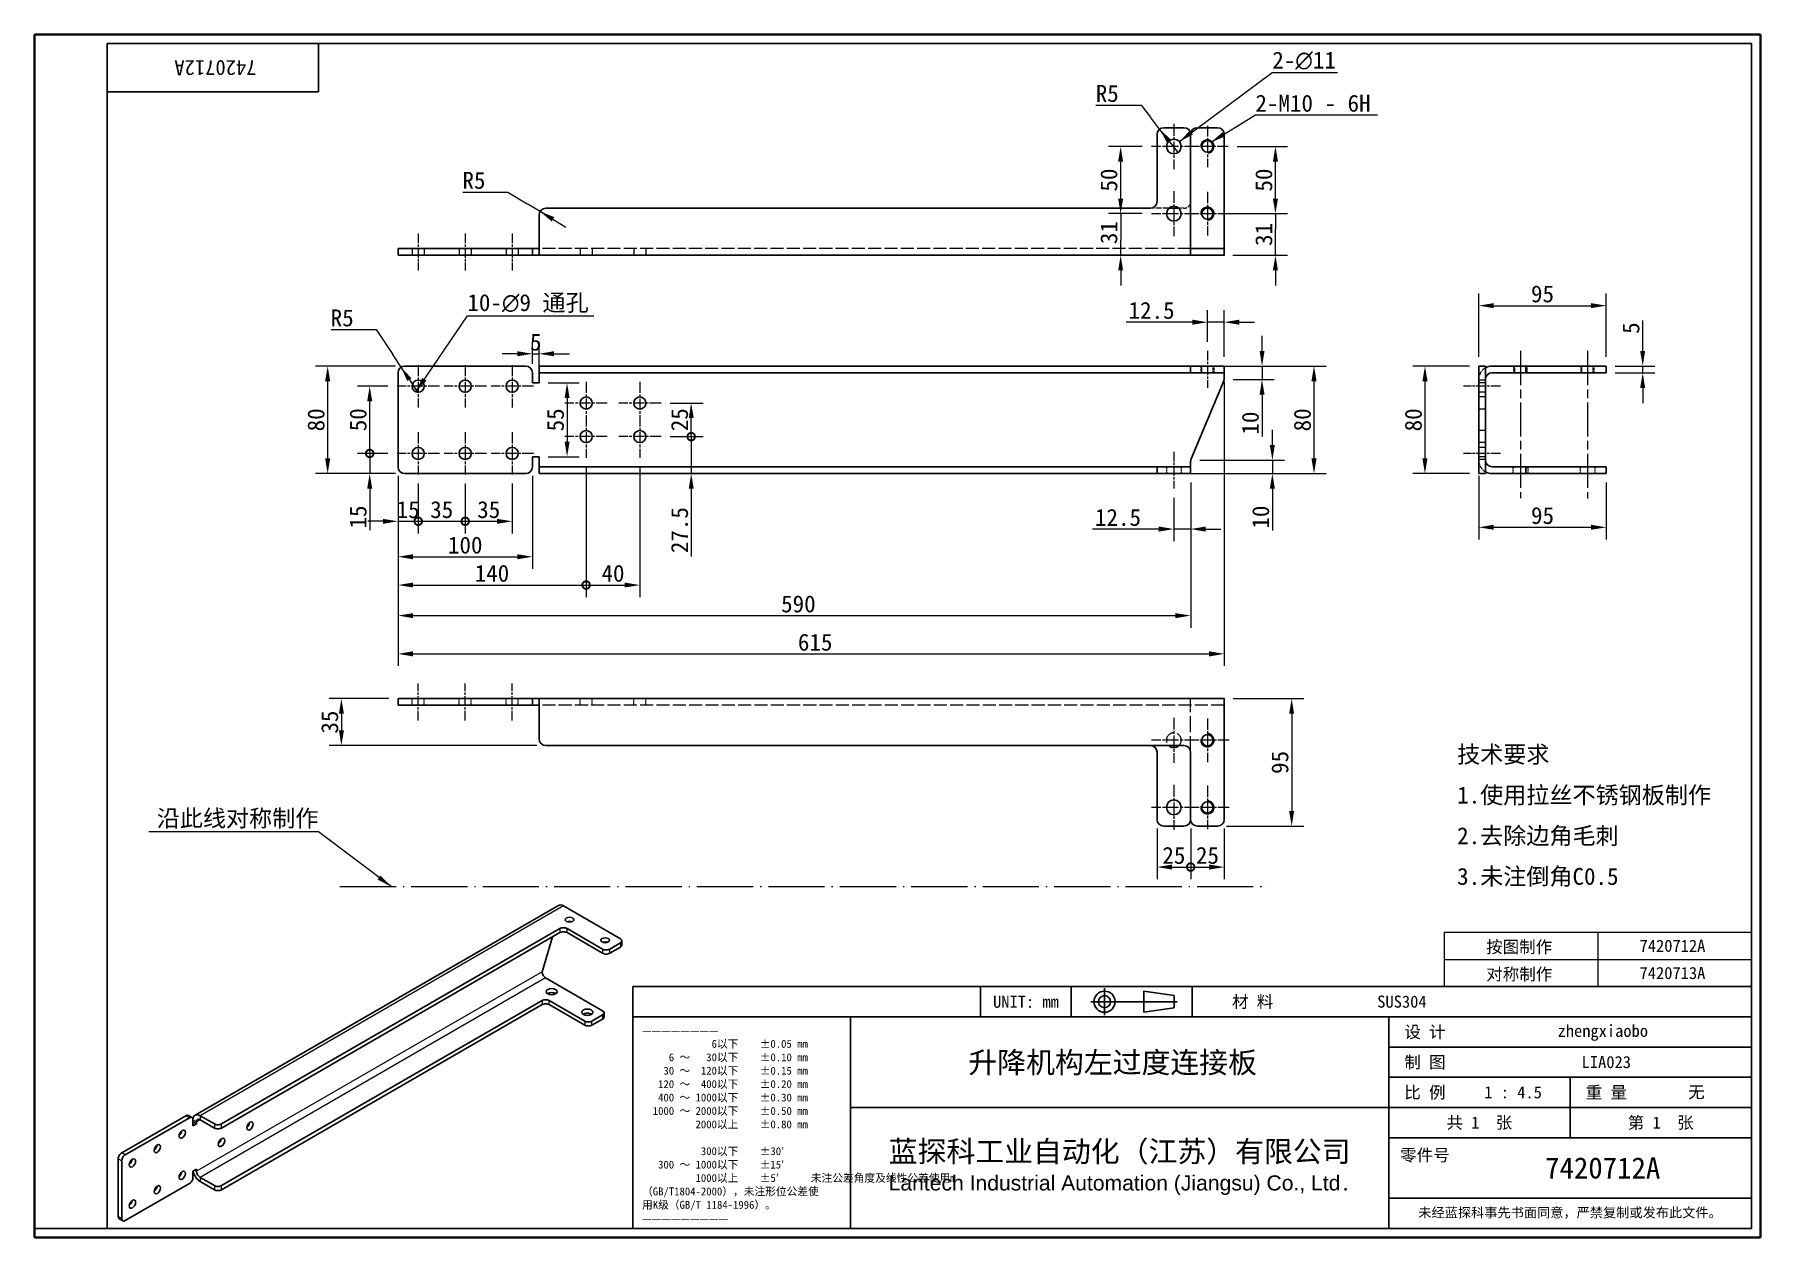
# Model space of a CAD drawing. Header units: millimetres. Extents: x 27 to 1312, y 25 to 920.
import ezdxf
from ezdxf.enums import TextEntityAlignment as Align

# ---------------------------------------------------------------- set-up
doc = ezdxf.new("R2010")
doc.units = ezdxf.units.MM
doc.header["$LTSCALE"] = 4.5
for name, pattern in [('CHAIN', [0.3543, 0.2362, -0.0295, 0.0591, -0.0295]), ('DASHED', [0.2067, 0.1654, -0.0413]), ('LONG_DASH_DOTTED', [0.6004, 0.4724, -0.0591, 0.0098, -0.0591])]:
    doc.linetypes.add(name, pattern=pattern)
for name, color, linetype, lineweight in [('1', 7, 'Continuous', 18), ('可见 (ISO)', 7, 'Continuous', 25), ('可见窄的 (ISO)', 7, 'Continuous', 18), ('图框 (ISO)', 7, 'Continuous', 35), ('标题 (ISO)', 7, 'Continuous', 25), ('草图几何图元 (ISO)', 7, 'Continuous', 18)]:
    doc.layers.add(name, color=color, linetype=linetype, lineweight=lineweight)
for name, color, linetype, lineweight, true_color in [('中心标记 (ISO)', 1, 'CHAIN', 18, 0xc2ff0000), ('中心线 (ISO)', 1, 'CHAIN', 18, 0xc2ff0000), ('尺寸 (ISO)', 7, 'Continuous', 18, 0xc2008000), ('符号 (ISO)', 7, 'Continuous', 18, 0xc2008000), ('隐藏 (ISO)', 5, 'DASHED', 18, 0xc20000ff)]:
    doc.layers.add(name, color=color, linetype=linetype, lineweight=lineweight, true_color=true_color)
doc.styles.add('文本样式164', font='SimSun.ttf')
doc.styles.add('文本样式165', font='SimSun.ttf')
doc.styles.add('文本样式74', font='SimSun.ttf')
doc.styles.add('最新国标', font='simfang.ttf')
doc.styles.add('注释文本 (ISO)', font='simfang.ttf')
doc.styles.add('添加1', font='simfang.ttf')
doc.dimstyles.new('默认 (GB)', dxfattribs={"dimscale": 4.5, "dimtxt": 2.8, "dimasz": 2.5, "dimexe": 2, "dimexo": 1.5, "dimgap": 0.5, "dimtad": 1, "dimtoh": 1, "dimdsep": 46, "dimtxsty": '最新国标', "dimcen": 0.09, "dimdle": 10, "dimazin": 2, "dimtfac": 0.535714, "dimtdec": 3, "dimtmove": 0, "dimatfit": 3, "dimfxl": 1, "dimtolj": 1, "dimlwd": -1, "dimlwe": -1, "dimarcsym": 0})
doc.dimstyles.new('默认 (GB)$7', dxfattribs={"dimscale": 4.5, "dimtxt": 2.8, "dimasz": 2.5, "dimexe": 2, "dimexo": 1.5, "dimgap": 0.5, "dimtad": 1, "dimtoh": 1, "dimdsep": 46, "dimtxsty": '最新国标', "dimcen": 0.09, "dimdle": 10, "dimazin": 2, "dimtfac": 0.535714, "dimtdec": 3, "dimtmove": 0, "dimatfit": 3, "dimfxl": 1, "dimtolj": 1, "dimlwd": -1, "dimlwe": -1, "dimarcsym": 0})

msp = doc.modelspace()

# ---------------------------------------------------------------- texts
at = {"layer": '符号 (ISO)', "char_height": 12.6}
for s, insert, width, attachment_point, line_spacing_factor, style in [('2-\\fAIGDT|b0|i0;{\\H12.6000;n}\\fFangSong|b0|i0;{\\H12.6000;11}', (948.346, 894.075), 52.365052, 7, 0.49, '最新国标'), ('2-M10 - 6H', (935.7945, 862.6027), 95.25895, 7, 0.49, '最新国标'), ('10-\\fAIGDT|b0|i0;{\\H12.6000;n}\\fFangSong|b0|i0;{\\H12.6000;9 通孔}', (349.2017, 713.0035), 99.994522, 7, 0.49, '最新国标'), ('\\fFangSong|b0|i0;{\\H12.6000;技术要求\\P}\\fFangSong|b0|i0;{\\H12.6000;1.使用拉丝不锈钢板制作\\P}\\fFangSong|b0|i0;{\\H12.6000;2.去除边角毛刺\\P}\\fFangSong|b0|i0;{\\H12.6000;3.未注倒角C0.5}\\fSegoe UI|b0|i0;{\\H12.6000;\\P}', (1085.932, 338.1964), 207.494745, 4, 1.441304, '添加1')]:
    msp.add_mtext(s, dxfattribs=dict(at, insert=insert, width=width, attachment_point=attachment_point, line_spacing_factor=line_spacing_factor, style=style))
at = {"layer": '符号 (ISO)', "insert": (238.2955, 343.1358), "char_height": 12.6, "width": 132.042103, "attachment_point": 3, "style": '最新国标'}
msp.add_mtext('\\fFangSong|b0|i0;沿此线对称制作', dxfattribs=at)

# ---------------------------------------------------------------- blocks, each defined once
blk = doc.blocks.new('图框 最新国标')
at = {"layer": '图框 (ISO)'}
for p, q in [((6, 7), (6, 204.5)), ((6, 204.5), (291.5, 204.5)), ((291.5, 204.5), (291.5, 5.5)), ((6, 7), (6, 5.5)), ((6, 7), (6, 5.5)), ((291.5, 5.5), (6, 5.5))]:
    blk.add_line(p, q, dxfattribs=at)
at = {"layer": '图框 (ISO)', "color": 7, "linetype": 'Continuous', "lineweight": 25}
for p, q in [((18, 203), (290, 203)), ((18, 7), (18, 203)), ((18, 203), (290, 203)), ((53, 203), (53, 195)), ((290, 203), (290, 7)), ((290, 203), (290, 7)), ((53, 195), (18, 195)), ((290, 7), (6, 7)), ((290, 7), (18, 7))]:
    blk.add_line(p, q, dxfattribs=at)
at = {"layer": '图框 (ISO)', "style": '文本样式74'}
blk.add_attdef('零件代号_001', (42.73, 200.25), '', height=2.5, rotation=180, dxfattribs=at)
blk = doc.blocks.new('标题栏 最新国标')
at = {"layer": '标题 (ISO)'}
for p, q in [((381.98, -183.84), (196.98, -183.84)), ((196.98, -183.84), (196.98, -223.84)), ((254.48, -183.84), (254.48, -188.84)), ((269.48, -183.84), (269.48, -188.84)), ((281.48, -188.09), (281.48, -184.59)), ((281.48, -184.59), (286.48, -185.34)), ((286.48, -185.34), (286.48, -187.34)), ((289.48, -183.84), (289.48, -188.84)), ((381.98, -223.84), (381.98, -183.84)), ((383.48, -183.84), (383.48, -225.34)), ((286.48, -187.34), (281.48, -188.09)), ((196.98, -188.84), (381.98, -188.84)), ((232.98, -188.84), (232.98, -223.84)), ((321.98, -188.84), (321.98, -223.84)), ((321.98, -193.84), (381.98, -193.84)), ((321.98, -198.84), (381.98, -198.84)), ((351.98, -198.84), (351.98, -208.84)), ((321.98, -203.84), (232.98, -203.84)), ((321.98, -203.84), (381.98, -203.84)), ((321.98, -208.84), (381.98, -208.84)), ((321.98, -218.84), (381.98, -218.84)), ((196.98, -223.84), (381.98, -223.84)), ((383.48, -225.34), (196.98, -225.34))]:
    blk.add_line(p, q, dxfattribs=at)
at = {"layer": '标题 (ISO)', "linetype": 'CHAIN', "ltscale": 5.000333}
blk.add_line((274.98, -184.09), (274.98, -188.59), dxfattribs=at)
at = {"layer": '标题 (ISO)', "linetype": 'CHAIN', "ltscale": 15.834605}
blk.add_line((272.73, -186.34), (286.98, -186.34), dxfattribs=at)
at = {"layer": '标题 (ISO)'}
for radius in [1.75, 1]:
    blk.add_circle((274.98, -186.34), radius, dxfattribs=at)
at = {"layer": '1', "style": '文本样式164'}
for s, p in [('UNIT: mm', (261.98, -186.34)), ('材 料', (299.48, -186.34)), ('设 计', (327.98, -191.34)), ('制 图', (327.98, -196.34)), ('比 例', (327.98, -201.34)), ('重 量', (357.98, -201.34)), ('共 1  张', (336.98, -206.34)), ('第 1  张', (366.98, -206.34))]:
    blk.add_text(s, height=2, dxfattribs=at).set_placement(p, align=Align.MIDDLE_CENTER)
at = {"layer": '标题 (ISO)', "style": '注释文本 (ISO)'}
for s, insert, char_height, attachment_point, line_spacing_factor in [('————————\\P}\\fSimSun|b0|i0;{\\H1.3000;             6以下    ±0.05 mm\\P}\\fSimSun|b0|i0;{\\H1.3000;     6 ～   30以下    ±0.10 mm\\P}\\fSimSun|b0|i0;{\\H1.3000;    30 ～  120以下    ±0.15 mm\\P}\\fSimSun|b0|i0;{\\H1.3000;   120 ～  400以下    ±0.20 mm\\P}\\fSimSun|b0|i0;{\\H1.3000;   400 ～ 1000以下    ±0.30 mm\\P}\\fSimSun|b0|i0;{\\H1.3000;  1000 ～ 2000以下    ±0.50 mm\\P}\\fSimSun|b0|i0;{\\H1.3000;          2000以上    ±0.80 mm\\P}\\fSimSun|b0|i0;{\\H1.3000;\\P}\\fSimSun|b0|i0;{\\H1.3000;           300以下    ±30′\\P}\\fSimSun|b0|i0;{\\H1.3000;   300 ～ 1000以下    ±15′\\P}\\fSimSun|b0|i0;{\\H1.3000;          1000以上    ±5′}\\fSimSun|b0|i0;{\\H1.3000;      未注公差角度及线性公差使用m\\P}\\fSimSun|b0|i0;{\\H1.3000;（GB/T1804-2000），未注形位公差使\\P}\\fSimSun|b0|i0;{\\H1.3000;用K级（GB/T 1184-1996）。\\P}\\fSimSun|b0|i0;{\\H1.3000;—————————', (198.48, -206.63), 1.3, 4, 1.023913), ('{\\fMicrosoft YaHei|b0|i0|c134|p34;\\H1.75x;蓝探科工业自动化（江苏）有限公司\\P\\fArial|b0|i0|c0|p34;\\H0.71429x;Lantech Industrial Automation (Jiangsu) Co., Ltd\\fFangSong|b0|i0|c134|p49;.\\H1.15195x; }', (277.48, -213.84), 2, 5, 0.978695)]:
    blk.add_mtext(s, dxfattribs=dict(at, insert=insert, char_height=char_height, attachment_point=attachment_point, line_spacing_factor=line_spacing_factor))
at = {"layer": '标题 (ISO)', "attachment_point": 5, "style": '注释文本 (ISO)'}
for s, insert, char_height in [('\\fFangSong|b0|i0;LIA023', (357.98, -196.34), 2), ('\\fFangSong|b0|i0;零件号', (327.98, -211.84), 2), ('\\fSimSun|b0|i0;{\\H1.6000;未经蓝探科事先书面同意，严禁复制或发布此文件。}', (351.98, -221.34), 1.6)]:
    blk.add_mtext(s, dxfattribs=dict(at, insert=insert, char_height=char_height))
at = {"layer": '标题 (ISO)'}
for tag, p, height, style in [('材料_001', (320.09, -187.33), 2, '注释文本 (ISO)'), ('设计人_001', (349.92, -192.16), 2, '注释文本 (ISO)'), ('库存编号_001', (252.45, -198.14), 3.5, '文本样式165'), ('视图比例_001', (337.8, -202.33), 2, '注释文本 (ISO)'), ('质量\\P3;_001', (371.53, -202.3), 2, '注释文本 (ISO)'), ('零件代号_001', (347.86, -215.59), 3.5, '文本样式165')]:
    blk.add_attdef(tag, p, '', height=height, dxfattribs=dict(at, style=style))
blk = doc.blocks.new('*D5')
at = {"layer": 'Defpoints', "color": 0}
for p in [(916.3, 786.9), (950.7, 786.9), (912.2, 755.9)]:
    blk.add_point(p, dxfattribs=at)
at = {"layer": '尺寸 (ISO)', "color": 116, "true_color": 0x000000}
for p, q in [((950.7, 798.1), (950.7, 809.4)), ((923.1, 786.9), (959.7, 786.9)), ((950.7, 786.9), (950.7, 775.6)), ((950.7, 767.1), (950.7, 775.6)), ((950.7, 755.9), (950.7, 767.1)), ((919, 755.9), (959.7, 755.9)), ((950.7, 744.6), (950.7, 733.4))]:
    blk.add_line(p, q, dxfattribs=at)
for points in [[(948.8, 798.1), (952.6, 798.1), (950.7, 786.9)], [(948.8, 744.6), (952.6, 744.6), (950.7, 755.9)]]:
    blk.add_solid(points, dxfattribs=at)
at = {"layer": '尺寸 (ISO)', "insert": (942.1, 771.4), "char_height": 12.6, "attachment_point": 5, "rotation": 90, "style": '最新国标'}
blk.add_mtext('\\A1;31', dxfattribs=at)
blk = doc.blocks.new('*D6')
at = {"layer": 'Defpoints', "color": 0}
for p in [(915.5, 836.9), (950.7, 836.9), (904.3, 786.9)]:
    blk.add_point(p, dxfattribs=at)
at = {"layer": '尺寸 (ISO)', "color": 116, "true_color": 0x000000}
for p, q in [((922.3, 836.9), (959.7, 836.9)), ((950.7, 798.1), (950.7, 825.6)), ((911, 786.9), (959.7, 786.9))]:
    blk.add_line(p, q, dxfattribs=at)
for points in [[(948.8, 825.6), (952.6, 825.6), (950.7, 836.9)], [(948.8, 798.1), (952.6, 798.1), (950.7, 786.9)]]:
    blk.add_solid(points, dxfattribs=at)
at = {"layer": '尺寸 (ISO)', "insert": (942.1, 811.9), "char_height": 12.6, "attachment_point": 5, "rotation": 90, "style": '最新国标'}
blk.add_mtext('\\A1;50', dxfattribs=at)
blk = doc.blocks.new('_DotSmall')
at = {"color": 0, "linetype": 'ByBlock', "const_width": 0.5}
blk.add_lwpolyline([(-0.0625, 0, 1), (0.0625, 0, 1)], format="xyb", close=True, dxfattribs=at)
blk = doc.blocks.new('*D7')
at = {"layer": 'Defpoints', "color": 0}
for p in [(887.6, 335.9), (912.6, 335.9), (912.6, 300.5)]:
    blk.add_point(p, dxfattribs=at)
at = {"layer": '尺寸 (ISO)', "color": 116, "true_color": 0x000000}
for p, q in [((887.6, 329.2), (887.6, 291.5)), ((912.6, 329.2), (912.6, 291.5)), ((887.6, 300.5), (901.3, 300.5))]:
    blk.add_line(p, q, dxfattribs=at)
blk.add_solid([(901.3, 302.4), (901.3, 298.6), (912.6, 300.5)], dxfattribs=at)
at = {"layer": '尺寸 (ISO)', "color": 116, "true_color": 0x000000, "xscale": 11.25, "yscale": 11.25, "zscale": 11.25, "rotation": 180}
blk.add_blockref('_DotSmall', (887.6, 300.5), dxfattribs=at)
at = {"layer": '尺寸 (ISO)', "insert": (900.1, 309.1), "char_height": 12.6, "attachment_point": 5, "style": '最新国标'}
blk.add_mtext('\\A1;25', dxfattribs=at)
blk = doc.blocks.new('*D9')
at = {"layer": 'Defpoints', "color": 0}
for p in [(862.6, 335.9), (887.6, 335.9), (887.6, 300.5)]:
    blk.add_point(p, dxfattribs=at)
at = {"layer": '尺寸 (ISO)', "color": 116, "true_color": 0x000000}
for p, q in [((862.6, 329.2), (862.6, 291.5)), ((887.6, 329.2), (887.6, 291.5)), ((873.8, 300.5), (887.6, 300.5))]:
    blk.add_line(p, q, dxfattribs=at)
blk.add_solid([(873.8, 302.4), (873.8, 298.6), (862.6, 300.5)], dxfattribs=at)
at = {"layer": '尺寸 (ISO)', "color": 116, "true_color": 0x000000, "xscale": 11.25, "yscale": 11.25, "zscale": 11.25}
blk.add_blockref('_DotSmall', (887.6, 300.5), dxfattribs=at)
at = {"layer": '尺寸 (ISO)', "insert": (875.1, 309.1), "char_height": 12.6, "attachment_point": 5, "style": '最新国标'}
blk.add_mtext('\\A1;25', dxfattribs=at)
blk = doc.blocks.new('*D10')
at = {"layer": 'Defpoints', "color": 0}
for p in [(912.6, 706.1), (900.1, 684.7), (912.6, 673.4)]:
    blk.add_point(p, dxfattribs=at)
at = {"layer": '尺寸 (ISO)', "color": 116, "true_color": 0x000000}
for p, q in [((900.1, 691.4), (900.1, 715.1)), ((912.6, 680.2), (912.6, 715.1)), ((888.8, 706.1), (839.5, 706.1)), ((912.6, 706.1), (900.1, 706.1)), ((923.8, 706.1), (935.1, 706.1))]:
    blk.add_line(p, q, dxfattribs=at)
for points in [[(888.8, 708), (888.8, 704.2), (900.1, 706.1)], [(923.8, 708), (923.8, 704.2), (912.6, 706.1)]]:
    blk.add_solid(points, dxfattribs=at)
at = {"layer": '尺寸 (ISO)', "insert": (858.5, 714.8), "char_height": 12.6, "attachment_point": 5, "style": '最新国标'}
blk.add_mtext('\\A1;12.5', dxfattribs=at)
blk = doc.blocks.new('*D11')
at = {"layer": 'Defpoints', "color": 0}
for p in [(887.6, 593.4), (875.1, 582.2), (887.6, 552.1)]:
    blk.add_point(p, dxfattribs=at)
at = {"layer": '尺寸 (ISO)', "color": 116, "true_color": 0x000000}
for p, q in [((887.6, 586.7), (887.6, 543.1)), ((875.1, 575.4), (875.1, 543.1)), ((863.8, 552.1), (814.5, 552.1)), ((887.6, 552.1), (875.1, 552.1)), ((898.8, 552.1), (910.1, 552.1))]:
    blk.add_line(p, q, dxfattribs=at)
for points in [[(863.8, 554), (863.8, 550.2), (875.1, 552.1)], [(898.8, 554), (898.8, 550.2), (887.6, 552.1)]]:
    blk.add_solid(points, dxfattribs=at)
at = {"layer": '尺寸 (ISO)', "insert": (833.5, 560.7), "char_height": 12.6, "attachment_point": 5, "style": '最新国标'}
blk.add_mtext('\\A1;12.5', dxfattribs=at)
blk = doc.blocks.new('*D12')
at = {"layer": 'Defpoints', "color": 0}
for p in [(297.6, 598.4), (312.6, 592.7), (312.6, 557.9)]:
    blk.add_point(p, dxfattribs=at)
at = {"layer": '尺寸 (ISO)', "color": 116, "true_color": 0x000000}
for p, q in [((297.6, 591.7), (297.6, 548.9)), ((312.6, 585.9), (312.6, 548.9)), ((286.3, 557.9), (275.1, 557.9)), ((297.6, 557.9), (312.6, 557.9)), ((312.6, 557.9), (323.8, 557.9))]:
    blk.add_line(p, q, dxfattribs=at)
blk.add_solid([(286.3, 559.7), (286.3, 556), (297.6, 557.9)], dxfattribs=at)
at = {"layer": '尺寸 (ISO)', "color": 116, "true_color": 0x000000, "xscale": 11.25, "yscale": 11.25, "zscale": 11.25, "rotation": 180}
blk.add_blockref('_DotSmall', (312.6, 557.9), dxfattribs=at)
at = {"layer": '尺寸 (ISO)', "insert": (305.1, 566.5), "char_height": 12.6, "attachment_point": 5, "style": '最新国标'}
blk.add_mtext('\\A1;15', dxfattribs=at)
blk = doc.blocks.new('*D13')
at = {"layer": 'Defpoints', "color": 0}
for p in [(312.6, 592.7), (347.6, 592.7), (347.6, 557.9)]:
    blk.add_point(p, dxfattribs=at)
at = {"layer": '尺寸 (ISO)', "color": 116, "true_color": 0x000000}
for p, q in [((312.6, 585.9), (312.6, 548.9)), ((347.6, 585.9), (347.6, 548.9)), ((312.6, 557.9), (347.6, 557.9))]:
    blk.add_line(p, q, dxfattribs=at)
at = {"layer": '尺寸 (ISO)', "color": 116, "true_color": 0x000000, "xscale": 11.25, "yscale": 11.25, "zscale": 11.25, "rotation": 180}
blk.add_blockref('_DotSmall', (312.6, 557.9), dxfattribs=at)
at = {"layer": '尺寸 (ISO)', "color": 116, "true_color": 0x000000, "xscale": 11.25, "yscale": 11.25, "zscale": 11.25}
blk.add_blockref('_DotSmall', (347.6, 557.9), dxfattribs=at)
at = {"layer": '尺寸 (ISO)', "insert": (330.1, 566.5), "char_height": 12.6, "attachment_point": 5, "style": '最新国标'}
blk.add_mtext('\\A1;35', dxfattribs=at)
blk = doc.blocks.new('*D14')
at = {"layer": 'Defpoints', "color": 0}
for p in [(347.6, 592.7), (382.6, 592.7), (382.6, 557.9)]:
    blk.add_point(p, dxfattribs=at)
at = {"layer": '尺寸 (ISO)', "color": 116, "true_color": 0x000000}
for p, q in [((347.6, 585.9), (347.6, 548.9)), ((382.6, 585.9), (382.6, 548.9)), ((347.6, 557.9), (371.3, 557.9))]:
    blk.add_line(p, q, dxfattribs=at)
blk.add_solid([(371.3, 559.7), (371.3, 556), (382.6, 557.9)], dxfattribs=at)
at = {"layer": '尺寸 (ISO)', "color": 116, "true_color": 0x000000, "xscale": 11.25, "yscale": 11.25, "zscale": 11.25, "rotation": 180}
blk.add_blockref('_DotSmall', (347.6, 557.9), dxfattribs=at)
at = {"layer": '尺寸 (ISO)', "insert": (365.1, 566.5), "char_height": 12.6, "attachment_point": 5, "style": '最新国标'}
blk.add_mtext('\\A1;35', dxfattribs=at)
blk = doc.blocks.new('*D15')
at = {"layer": 'Defpoints', "color": 0}
for p in [(276.5, 608.4), (296.8, 608.4), (302.6, 593.4)]:
    blk.add_point(p, dxfattribs=at)
at = {"layer": '尺寸 (ISO)', "color": 116, "true_color": 0x000000}
for p, q in [((276.5, 608.4), (276.5, 630.9)), ((290.1, 608.4), (267.5, 608.4)), ((276.5, 608.4), (276.5, 593.4)), ((295.8, 593.4), (267.5, 593.4)), ((276.5, 582.2), (276.5, 551.2))]:
    blk.add_line(p, q, dxfattribs=at)
blk.add_solid([(274.6, 582.2), (278.4, 582.2), (276.5, 593.4)], dxfattribs=at)
at = {"layer": '尺寸 (ISO)', "color": 116, "true_color": 0x000000, "xscale": 11.25, "yscale": 11.25, "zscale": 11.25, "rotation": 270}
blk.add_blockref('_DotSmall', (276.5, 608.4), dxfattribs=at)
at = {"layer": '尺寸 (ISO)', "insert": (267.9, 561.1), "char_height": 12.6, "attachment_point": 5, "rotation": 90, "style": '最新国标'}
blk.add_mtext('\\A1;15', dxfattribs=at)
blk = doc.blocks.new('*D16')
at = {"layer": 'Defpoints', "color": 0}
for p in [(276.5, 658.4), (296.8, 658.4), (296.8, 608.4)]:
    blk.add_point(p, dxfattribs=at)
at = {"layer": '尺寸 (ISO)', "color": 116, "true_color": 0x000000}
for p, q in [((290.1, 658.4), (267.5, 658.4)), ((276.5, 608.4), (276.5, 647.2)), ((290.1, 608.4), (267.5, 608.4))]:
    blk.add_line(p, q, dxfattribs=at)
blk.add_solid([(274.6, 647.2), (278.4, 647.2), (276.5, 658.4)], dxfattribs=at)
at = {"layer": '尺寸 (ISO)', "color": 116, "true_color": 0x000000, "xscale": 11.25, "yscale": 11.25, "zscale": 11.25, "rotation": 270}
blk.add_blockref('_DotSmall', (276.5, 608.4), dxfattribs=at)
at = {"layer": '尺寸 (ISO)', "insert": (267.9, 633.5), "char_height": 12.6, "attachment_point": 5, "rotation": 90, "style": '最新国标'}
blk.add_mtext('\\A1;50', dxfattribs=at)
blk = doc.blocks.new('*D17')
at = {"layer": 'Defpoints', "color": 0}
for p in [(297.6, 598.4), (397.6, 598.4), (397.6, 531.5)]:
    blk.add_point(p, dxfattribs=at)
at = {"layer": '尺寸 (ISO)', "color": 116, "true_color": 0x000000}
for p, q in [((297.6, 591.7), (297.6, 522.5)), ((397.6, 591.7), (397.6, 522.5)), ((308.8, 531.5), (386.3, 531.5))]:
    blk.add_line(p, q, dxfattribs=at)
for points in [[(308.8, 533.4), (308.8, 529.6), (297.6, 531.5)], [(386.3, 533.4), (386.3, 529.6), (397.6, 531.5)]]:
    blk.add_solid(points, dxfattribs=at)
at = {"layer": '尺寸 (ISO)', "insert": (347.6, 540.1), "char_height": 12.6, "attachment_point": 5, "style": '最新国标'}
blk.add_mtext('\\A1;100', dxfattribs=at)
blk = doc.blocks.new('*D18')
at = {"layer": 'Defpoints', "color": 0}
for p in [(302.6, 673.4), (245.2, 593.4), (302.6, 593.4)]:
    blk.add_point(p, dxfattribs=at)
at = {"layer": '尺寸 (ISO)', "color": 116, "true_color": 0x000000}
for p, q in [((295.8, 673.4), (236.2, 673.4)), ((245.2, 662.2), (245.2, 604.7)), ((295.8, 593.4), (236.2, 593.4))]:
    blk.add_line(p, q, dxfattribs=at)
for points in [[(243.3, 662.2), (247.1, 662.2), (245.2, 673.4)], [(243.3, 604.7), (247.1, 604.7), (245.2, 593.4)]]:
    blk.add_solid(points, dxfattribs=at)
at = {"layer": '尺寸 (ISO)', "insert": (236.6, 633.4), "char_height": 12.6, "attachment_point": 5, "rotation": 90, "style": '最新国标'}
blk.add_mtext('\\A1;80', dxfattribs=at)
blk = doc.blocks.new('*D19')
at = {"layer": 'Defpoints', "color": 0}
for p in [(402.6, 660.9), (402.6, 605.9), (423.4, 605.9)]:
    blk.add_point(p, dxfattribs=at)
at = {"layer": '尺寸 (ISO)', "color": 116, "true_color": 0x000000}
for p, q in [((409.3, 660.9), (432.4, 660.9)), ((423.4, 649.7), (423.4, 617.2)), ((409.3, 605.9), (432.4, 605.9))]:
    blk.add_line(p, q, dxfattribs=at)
for points in [[(421.6, 649.7), (425.3, 649.7), (423.4, 660.9)], [(421.6, 617.2), (425.3, 617.2), (423.4, 605.9)]]:
    blk.add_solid(points, dxfattribs=at)
at = {"layer": '尺寸 (ISO)', "insert": (414.8, 633.4), "char_height": 12.6, "attachment_point": 5, "rotation": 90, "style": '最新国标'}
blk.add_mtext('\\A1;55', dxfattribs=at)
blk = doc.blocks.new('*D20')
at = {"layer": 'Defpoints', "color": 0}
for p in [(297.6, 598.4), (887.6, 593.4), (887.6, 487.7)]:
    blk.add_point(p, dxfattribs=at)
at = {"layer": '尺寸 (ISO)', "color": 116, "true_color": 0x000000}
for p, q in [((297.6, 591.7), (297.6, 478.7)), ((887.6, 586.7), (887.6, 478.7)), ((308.8, 487.7), (876.3, 487.7))]:
    blk.add_line(p, q, dxfattribs=at)
for points in [[(308.8, 489.5), (308.8, 485.8), (297.6, 487.7)], [(876.3, 489.5), (876.3, 485.8), (887.6, 487.7)]]:
    blk.add_solid(points, dxfattribs=at)
at = {"layer": '尺寸 (ISO)', "insert": (595.6, 496.3), "char_height": 12.6, "attachment_point": 5, "style": '最新国标'}
blk.add_mtext('\\A1;590', dxfattribs=at)
blk = doc.blocks.new('*D21')
at = {"layer": 'Defpoints', "color": 0}
for p in [(912.6, 668.4), (297.6, 598.4), (912.6, 459.2)]:
    blk.add_point(p, dxfattribs=at)
at = {"layer": '尺寸 (ISO)', "color": 116, "true_color": 0x000000}
for p, q in [((912.6, 661.7), (912.6, 450.2)), ((297.6, 591.7), (297.6, 450.2)), ((308.8, 459.2), (901.3, 459.2))]:
    blk.add_line(p, q, dxfattribs=at)
for points in [[(308.8, 461.1), (308.8, 457.3), (297.6, 459.2)], [(901.3, 461.1), (901.3, 457.3), (912.6, 459.2)]]:
    blk.add_solid(points, dxfattribs=at)
at = {"layer": '尺寸 (ISO)', "insert": (608.1, 467.8), "char_height": 12.6, "attachment_point": 5, "style": '最新国标'}
blk.add_mtext('\\A1;615', dxfattribs=at)
blk = doc.blocks.new('*D22')
at = {"layer": 'Defpoints', "color": 0}
for p in [(887.6, 593.4), (887.7, 603.4), (948.4, 593.4)]:
    blk.add_point(p, dxfattribs=at)
at = {"layer": '尺寸 (ISO)', "color": 116, "true_color": 0x000000}
for p, q in [((948.4, 614.7), (948.4, 625.9)), ((894.3, 593.4), (957.4, 593.4)), ((894.4, 603.4), (957.4, 603.4)), ((948.4, 603.4), (948.4, 593.4)), ((948.4, 582.2), (948.4, 551))]:
    blk.add_line(p, q, dxfattribs=at)
for points in [[(946.5, 614.7), (950.3, 614.7), (948.4, 603.4)], [(946.5, 582.2), (950.3, 582.2), (948.4, 593.4)]]:
    blk.add_solid(points, dxfattribs=at)
at = {"layer": '尺寸 (ISO)', "insert": (939.8, 561), "char_height": 12.6, "attachment_point": 5, "rotation": 90, "style": '最新国标'}
blk.add_mtext('\\A1;10', dxfattribs=at)
blk = doc.blocks.new('*D23')
at = {"layer": 'Defpoints', "color": 0}
for p in [(912.6, 673.4), (912.5, 663.4), (940.7, 663.4)]:
    blk.add_point(p, dxfattribs=at)
at = {"layer": '尺寸 (ISO)', "color": 116, "true_color": 0x000000}
for p, q in [((940.7, 684.7), (940.7, 695.9)), ((919.3, 673.4), (949.7, 673.4)), ((940.7, 673.4), (940.7, 663.4)), ((919.2, 663.4), (949.7, 663.4)), ((940.7, 652.2), (940.7, 621))]:
    blk.add_line(p, q, dxfattribs=at)
for points in [[(938.9, 684.7), (942.6, 684.7), (940.7, 673.4)], [(938.9, 652.2), (942.6, 652.2), (940.7, 663.4)]]:
    blk.add_solid(points, dxfattribs=at)
at = {"layer": '尺寸 (ISO)', "insert": (932.1, 631), "char_height": 12.6, "attachment_point": 5, "rotation": 90, "style": '最新国标'}
blk.add_mtext('\\A1;10', dxfattribs=at)
blk = doc.blocks.new('*D24')
at = {"layer": 'Defpoints', "color": 0}
for p in [(882.6, 673.4), (857.6, 593.4), (979.4, 593.4)]:
    blk.add_point(p, dxfattribs=at)
at = {"layer": '尺寸 (ISO)', "color": 116, "true_color": 0x000000}
for p, q in [((889.3, 673.4), (988.4, 673.4)), ((979.4, 662.2), (979.4, 604.7)), ((864.3, 593.4), (988.4, 593.4))]:
    blk.add_line(p, q, dxfattribs=at)
for points in [[(977.5, 662.2), (981.3, 662.2), (979.4, 673.4)], [(977.5, 604.7), (981.3, 604.7), (979.4, 593.4)]]:
    blk.add_solid(points, dxfattribs=at)
at = {"layer": '尺寸 (ISO)', "insert": (970.8, 633.4), "char_height": 12.6, "attachment_point": 5, "rotation": 90, "style": '最新国标'}
blk.add_mtext('\\A1;80', dxfattribs=at)
blk = doc.blocks.new('*D25')
at = {"layer": 'Defpoints', "color": 0}
for p in [(402.6, 682.6), (397.6, 668.4), (402.6, 663.4)]:
    blk.add_point(p, dxfattribs=at)
at = {"layer": '尺寸 (ISO)', "color": 116, "true_color": 0x000000}
for p, q in [((386.3, 682.6), (375.1, 682.6)), ((397.6, 675.2), (397.6, 691.6)), ((397.6, 682.6), (402.6, 682.6)), ((402.6, 670.2), (402.6, 691.6)), ((413.8, 682.6), (425.1, 682.6))]:
    blk.add_line(p, q, dxfattribs=at)
for points in [[(386.3, 684.5), (386.3, 680.7), (397.6, 682.6)], [(413.8, 684.5), (413.8, 680.7), (402.6, 682.6)]]:
    blk.add_solid(points, dxfattribs=at)
at = {"layer": '尺寸 (ISO)', "insert": (400.1, 691.2), "char_height": 12.6, "attachment_point": 5, "style": '最新国标'}
blk.add_mtext('\\A1;5', dxfattribs=at)
blk = doc.blocks.new('*D26')
at = {"layer": 'Defpoints', "color": 0}
for p in [(912.5, 425.9), (907.6, 330.9), (962.8, 330.9)]:
    blk.add_point(p, dxfattribs=at)
at = {"layer": '尺寸 (ISO)', "color": 116, "true_color": 0x000000}
for p, q in [((919.2, 425.9), (971.8, 425.9)), ((962.8, 414.7), (962.8, 342.2)), ((914.3, 330.9), (971.8, 330.9))]:
    blk.add_line(p, q, dxfattribs=at)
for points in [[(960.9, 414.7), (964.6, 414.7), (962.8, 425.9)], [(960.9, 342.2), (964.6, 342.2), (962.8, 330.9)]]:
    blk.add_solid(points, dxfattribs=at)
at = {"layer": '尺寸 (ISO)', "insert": (954.1, 378.4), "char_height": 12.6, "attachment_point": 5, "rotation": 90, "style": '最新国标'}
blk.add_mtext('\\A1;95', dxfattribs=at)
blk = doc.blocks.new('*D27')
at = {"layer": 'Defpoints', "color": 0}
for p in [(297.6, 425.9), (255.4, 390.9), (407.6, 390.9)]:
    blk.add_point(p, dxfattribs=at)
at = {"layer": '尺寸 (ISO)', "color": 116, "true_color": 0x000000}
for p, q in [((290.8, 425.9), (246.4, 425.9)), ((255.4, 414.7), (255.4, 402.2)), ((400.8, 390.9), (246.4, 390.9))]:
    blk.add_line(p, q, dxfattribs=at)
for points in [[(253.6, 414.7), (257.3, 414.7), (255.4, 425.9)], [(253.6, 402.2), (257.3, 402.2), (255.4, 390.9)]]:
    blk.add_solid(points, dxfattribs=at)
at = {"layer": '尺寸 (ISO)', "insert": (246.8, 408.4), "char_height": 12.6, "attachment_point": 5, "rotation": 90, "style": '最新国标'}
blk.add_mtext('\\A1;35', dxfattribs=at)
blk = doc.blocks.new('表格1')
at = {"layer": '符号 (ISO)'}
for p, q in [((239.2, 56.01), (290, 56.01)), ((239.2, 56.01), (239.2, 47)), ((264.6, 56.01), (264.6, 47)), ((290, 56.01), (290, 47)), ((239.2, 51.5), (290, 51.5)), ((239.2, 47), (290, 47))]:
    blk.add_line(p, q, dxfattribs=at)
at = {"layer": '符号 (ISO)', "char_height": 2, "attachment_point": 7, "style": '注释文本 (ISO)'}
for s, insert in [('按图制作', (246.13, 52.35)), ('7420712A', (271.5, 52.72)), ('对称制作', (246.15, 47.84)), ('7420713A', (271.5, 48.22))]:
    blk.add_mtext(s, dxfattribs=dict(at, insert=insert))
blk = doc.blocks.new('*D29')
at = {"layer": 'Defpoints', "color": 0}
for p in [(1102, 673.4), (1062, 593.4), (1102, 593.4)]:
    blk.add_point(p, dxfattribs=at)
at = {"layer": '尺寸 (ISO)', "color": 116, "true_color": 0x000000}
for p, q in [((1095.2, 673.4), (1053, 673.4)), ((1062, 662.2), (1062, 604.7)), ((1095.2, 593.4), (1053, 593.4))]:
    blk.add_line(p, q, dxfattribs=at)
for points in [[(1060.1, 662.2), (1063.9, 662.2), (1062, 673.4)], [(1060.1, 604.7), (1063.9, 604.7), (1062, 593.4)]]:
    blk.add_solid(points, dxfattribs=at)
at = {"layer": '尺寸 (ISO)', "insert": (1053.4, 633.4), "char_height": 12.6, "attachment_point": 5, "rotation": 90, "style": '最新国标'}
blk.add_mtext('\\A1;80', dxfattribs=at)
blk = doc.blocks.new('*D30')
at = {"layer": 'Defpoints', "color": 0}
for p in [(1102, 598.4), (1197, 593.4), (1197, 553.4)]:
    blk.add_point(p, dxfattribs=at)
at = {"layer": '尺寸 (ISO)', "color": 116, "true_color": 0x000000}
for p, q in [((1102, 591.7), (1102, 544.4)), ((1197, 586.7), (1197, 544.4)), ((1113.2, 553.4), (1185.7, 553.4))]:
    blk.add_line(p, q, dxfattribs=at)
for points in [[(1113.2, 555.3), (1113.2, 551.6), (1102, 553.4)], [(1185.7, 555.3), (1185.7, 551.6), (1197, 553.4)]]:
    blk.add_solid(points, dxfattribs=at)
at = {"layer": '尺寸 (ISO)', "insert": (1149.5, 562.1), "char_height": 12.6, "attachment_point": 5, "style": '最新国标'}
blk.add_mtext('\\A1;95', dxfattribs=at)
blk = doc.blocks.new('*D31')
at = {"layer": 'Defpoints', "color": 0}
for p in [(403.3, 788.5), (407.6, 785.9)]:
    blk.add_point(p, dxfattribs=at)
at = {"layer": '尺寸 (ISO)', "color": 116, "true_color": 0x000000}
for p, q in [((345.8, 802.9), (379.3, 802.9)), ((379.3, 802.9), (393.7, 794.3)), ((403.3, 788.5), (393.7, 794.3)), ((407.6, 785.9), (403.3, 788.5)), ((412.9, 782.7), (422.6, 776.9))]:
    blk.add_line(p, q, dxfattribs=at)
blk.add_solid([(413.9, 784.3), (412, 781.1), (403.3, 788.5)], dxfattribs=at)
at = {"layer": '尺寸 (ISO)', "insert": (354.1, 811.6), "char_height": 12.6, "attachment_point": 5, "style": '最新国标'}
blk.add_mtext('\\A1;R5', dxfattribs=at)
blk = doc.blocks.new('*D32')
at = {"layer": 'Defpoints', "color": 0}
for p in [(299.8, 672.6), (302.6, 668.4)]:
    blk.add_point(p, dxfattribs=at)
at = {"layer": '尺寸 (ISO)', "color": 116, "true_color": 0x000000}
for p, q in [((247.7, 700.6), (281.2, 700.6)), ((281.2, 700.6), (293.6, 682)), ((299.8, 672.6), (293.6, 682)), ((302.6, 668.4), (299.8, 672.6)), ((306, 663.2), (312.3, 653.8))]:
    blk.add_line(p, q, dxfattribs=at)
blk.add_solid([(307.6, 664.3), (304.5, 662.2), (299.8, 672.6)], dxfattribs=at)
at = {"layer": '尺寸 (ISO)', "insert": (256, 709.2), "char_height": 12.6, "attachment_point": 5, "style": '最新国标'}
blk.add_mtext('\\A1;R5', dxfattribs=at)
blk = doc.blocks.new('*D33')
at = {"layer": 'Defpoints', "color": 0}
for p in [(864.5, 849.8), (867.6, 845.9)]:
    blk.add_point(p, dxfattribs=at)
at = {"layer": '尺寸 (ISO)', "color": 116, "true_color": 0x000000}
for p, q in [((817.1, 867.6), (850.7, 867.6)), ((850.7, 867.6), (857.6, 858.7)), ((864.5, 849.8), (857.6, 858.7)), ((867.6, 845.9), (864.5, 849.8)), ((871.4, 841), (878.3, 832.1))]:
    blk.add_line(p, q, dxfattribs=at)
blk.add_solid([(872.9, 842.1), (869.9, 839.8), (864.5, 849.8)], dxfattribs=at)
at = {"layer": '尺寸 (ISO)', "insert": (825.5, 876.3), "char_height": 12.6, "attachment_point": 5, "style": '最新国标'}
blk.add_mtext('\\A1;R5', dxfattribs=at)
blk = doc.blocks.new('*D34')
at = {"layer": 'Defpoints', "color": 0}
for p in [(1197, 718.4), (1102, 673.4), (1197, 673.4)]:
    blk.add_point(p, dxfattribs=at)
at = {"layer": '尺寸 (ISO)', "color": 116, "true_color": 0x000000}
for p, q in [((1102, 680.2), (1102, 727.4)), ((1197, 680.2), (1197, 727.4)), ((1113.2, 718.4), (1185.7, 718.4))]:
    blk.add_line(p, q, dxfattribs=at)
for points in [[(1113.2, 720.3), (1113.2, 716.6), (1102, 718.4)], [(1185.7, 720.3), (1185.7, 716.6), (1197, 718.4)]]:
    blk.add_solid(points, dxfattribs=at)
at = {"layer": '尺寸 (ISO)', "insert": (1149.5, 727.1), "char_height": 12.6, "attachment_point": 5, "style": '最新国标'}
blk.add_mtext('\\A1;95', dxfattribs=at)
blk = doc.blocks.new('*D35')
at = {"layer": 'Defpoints', "color": 0}
for p in [(1197, 673.4), (1197, 668.4), (1224.1, 668.4)]:
    blk.add_point(p, dxfattribs=at)
at = {"layer": '尺寸 (ISO)', "color": 116, "true_color": 0x000000}
for p, q in [((1224.1, 684.7), (1224.1, 707.4)), ((1203.7, 673.4), (1233.1, 673.4)), ((1203.7, 668.4), (1233.1, 668.4)), ((1224.1, 668.4), (1224.1, 673.4)), ((1224.1, 657.2), (1224.1, 645.9))]:
    blk.add_line(p, q, dxfattribs=at)
for points in [[(1222.2, 684.7), (1225.9, 684.7), (1224.1, 673.4)], [(1222.2, 657.2), (1225.9, 657.2), (1224.1, 668.4)]]:
    blk.add_solid(points, dxfattribs=at)
at = {"layer": '尺寸 (ISO)', "insert": (1215.4, 701.7), "char_height": 12.6, "attachment_point": 5, "rotation": 90, "style": '最新国标'}
blk.add_mtext('\\A1;5', dxfattribs=at)
blk = doc.blocks.new('*D36')
at = {"layer": 'Defpoints', "color": 0}
for p in [(437.6, 605.2), (297.6, 598.4), (437.6, 510.4)]:
    blk.add_point(p, dxfattribs=at)
at = {"layer": '尺寸 (ISO)', "color": 116, "true_color": 0x000000}
for p, q in [((297.6, 591.7), (297.6, 501.4)), ((437.6, 598.4), (437.6, 501.4)), ((308.8, 510.4), (437.6, 510.4))]:
    blk.add_line(p, q, dxfattribs=at)
blk.add_solid([(308.8, 512.3), (308.8, 508.6), (297.6, 510.4)], dxfattribs=at)
at = {"layer": '尺寸 (ISO)', "color": 116, "true_color": 0x000000, "xscale": 11.25, "yscale": 11.25, "zscale": 11.25}
blk.add_blockref('_DotSmall', (437.6, 510.4), dxfattribs=at)
at = {"layer": '尺寸 (ISO)', "insert": (367.5, 519.1), "char_height": 12.6, "attachment_point": 5, "style": '最新国标'}
blk.add_mtext('\\A1;140', dxfattribs=at)
blk = doc.blocks.new('*D37')
at = {"layer": 'Defpoints', "color": 0}
for p in [(437.6, 605.2), (477.6, 605.2), (477.6, 510.4)]:
    blk.add_point(p, dxfattribs=at)
at = {"layer": '尺寸 (ISO)', "color": 116, "true_color": 0x000000}
for p, q in [((437.6, 598.4), (437.6, 501.4)), ((477.6, 598.4), (477.6, 501.4)), ((437.6, 510.4), (466.3, 510.4))]:
    blk.add_line(p, q, dxfattribs=at)
blk.add_solid([(466.3, 512.3), (466.3, 508.6), (477.6, 510.4)], dxfattribs=at)
at = {"layer": '尺寸 (ISO)', "color": 116, "true_color": 0x000000, "xscale": 11.25, "yscale": 11.25, "zscale": 11.25, "rotation": 180}
blk.add_blockref('_DotSmall', (437.6, 510.4), dxfattribs=at)
at = {"layer": '尺寸 (ISO)', "insert": (457.6, 519.1), "char_height": 12.6, "attachment_point": 5, "style": '最新国标'}
blk.add_mtext('\\A1;40', dxfattribs=at)
blk = doc.blocks.new('*D38')
at = {"layer": 'Defpoints', "color": 0}
for p in [(493.3, 620.9), (515.8, 620.9), (407.6, 593.4)]:
    blk.add_point(p, dxfattribs=at)
at = {"layer": '尺寸 (ISO)', "color": 116, "true_color": 0x000000}
for p, q in [((515.8, 620.9), (515.8, 643.4)), ((500.1, 620.9), (524.8, 620.9)), ((515.8, 620.9), (515.8, 593.4)), ((515.8, 582.2), (515.8, 531.7))]:
    blk.add_line(p, q, dxfattribs=at)
blk.add_solid([(514, 582.2), (517.7, 582.2), (515.8, 593.4)], dxfattribs=at)
at = {"layer": '尺寸 (ISO)', "color": 116, "true_color": 0x000000, "xscale": 11.25, "yscale": 11.25, "zscale": 11.25, "rotation": 270}
blk.add_blockref('_DotSmall', (515.8, 620.9), dxfattribs=at)
at = {"layer": '尺寸 (ISO)', "insert": (507.2, 551.3), "char_height": 12.6, "attachment_point": 5, "rotation": 90, "style": '最新国标'}
blk.add_mtext('\\A1;27.5', dxfattribs=at)
blk = doc.blocks.new('*D39')
at = {"layer": 'Defpoints', "color": 0}
for p in [(493.3, 645.9), (515.8, 645.9), (493.3, 620.9)]:
    blk.add_point(p, dxfattribs=at)
at = {"layer": '尺寸 (ISO)', "color": 116, "true_color": 0x000000}
for p, q in [((500.1, 645.9), (524.8, 645.9)), ((515.8, 620.9), (515.8, 634.7)), ((500.1, 620.9), (524.8, 620.9))]:
    blk.add_line(p, q, dxfattribs=at)
blk.add_solid([(514, 634.7), (517.7, 634.7), (515.8, 645.9)], dxfattribs=at)
at = {"layer": '尺寸 (ISO)', "color": 116, "true_color": 0x000000, "xscale": 11.25, "yscale": 11.25, "zscale": 11.25, "rotation": 270}
blk.add_blockref('_DotSmall', (515.8, 620.9), dxfattribs=at)
at = {"layer": '尺寸 (ISO)', "insert": (507.2, 633.5), "char_height": 12.6, "attachment_point": 5, "rotation": 90, "style": '最新国标'}
blk.add_mtext('\\A1;25', dxfattribs=at)
blk = doc.blocks.new('*D40')
at = {"layer": 'Defpoints', "color": 0}
for p in [(858.3, 786.9), (835.5, 755.9), (836.1, 755.9)]:
    blk.add_point(p, dxfattribs=at)
at = {"layer": '尺寸 (ISO)', "color": 116, "true_color": 0x000000}
for p, q in [((835.5, 798.1), (835.5, 809.4)), ((851.6, 786.9), (826.5, 786.9)), ((835.5, 786.9), (835.5, 775.6)), ((835.5, 775.6), (835.5, 767.1)), ((835.5, 755.9), (835.5, 767.1)), ((835.5, 744.6), (835.5, 733.4))]:
    blk.add_line(p, q, dxfattribs=at)
for points in [[(833.6, 798.1), (837.3, 798.1), (835.5, 786.9)], [(833.6, 744.6), (837.3, 744.6), (835.5, 755.9)]]:
    blk.add_solid(points, dxfattribs=at)
at = {"layer": '尺寸 (ISO)', "insert": (826.8, 772.8), "char_height": 12.6, "attachment_point": 5, "rotation": 90, "style": '最新国标'}
blk.add_mtext('\\A1;31', dxfattribs=at)
blk = doc.blocks.new('*D41')
at = {"layer": 'Defpoints', "color": 0}
for p in [(835.5, 836.9), (858.3, 836.9), (858.3, 786.9)]:
    blk.add_point(p, dxfattribs=at)
at = {"layer": '尺寸 (ISO)', "color": 116, "true_color": 0x000000}
for p, q in [((851.6, 836.9), (826.5, 836.9)), ((835.5, 798.1), (835.5, 825.6)), ((851.6, 786.9), (826.5, 786.9))]:
    blk.add_line(p, q, dxfattribs=at)
for points in [[(833.6, 825.6), (837.3, 825.6), (835.5, 836.9)], [(833.6, 798.1), (837.3, 798.1), (835.5, 786.9)]]:
    blk.add_solid(points, dxfattribs=at)
at = {"layer": '尺寸 (ISO)', "insert": (826.8, 811.9), "char_height": 12.6, "attachment_point": 5, "rotation": 90, "style": '最新国标'}
blk.add_mtext('\\A1;50', dxfattribs=at)

# ---------------------------------------------------------------- dimensions: what is measured, and where the dimension line sits
at = {"layer": '尺寸 (ISO)', "color": 116, "true_color": 0x00803f}
for center, mpoint, picture, middle in [((867.5851, 845.889), (864.5145, 849.835), '*D33', (825.4738, 867.6451)), ((407.5851, 785.889), (403.3032, 788.4707), '*D31', (354.1176, 802.9435)), ((302.5851, 668.4303), (299.8201, 672.5962), '*D32', (256.037, 700.6227))]:
    dim = msp.add_radius_dim(center=center, mpoint=mpoint, dimstyle='默认 (GB)', override={"dimgap": 0.5, "dimtih": 1, "dimdec": 2, "dimlfac": 1, "dimcen": 0, "dimtol": 0, "dimlim": 0, "dimtp": 0, "dimtm": 0, "dimtdec": 3}, dxfattribs=at)
    dim.commit()
    dim.dimension.update_dxf_attribs({"geometry": picture, "text_midpoint": middle, "dimtype": 164})
for base, p1, p2, angle, override, picture, middle in [((835.4622, 836.889), (858.3351, 786.889), (858.3351, 836.889), 90, {"dimgap": 0.5, "dimtoh": 0, "dimdec": 2, "dimtol": 0, "dimlim": 0, "dimtp": 0, "dimtm": 0, "dimtdec": 3, "dimtofl": 0, "dimatfit": 1}, '*D41', (835.4622, 811.889)), ((950.6876, 836.889), (904.2731, 786.889), (915.5231, 836.889), 90, {"dimgap": 0.5, "dimtoh": 0, "dimdec": 2, "dimtol": 0, "dimlim": 0, "dimtp": 0, "dimtm": 0, "dimtdec": 3, "dimtofl": 0, "dimatfit": 1}, '*D6', (950.6876, 811.889)), ((835.4622, 755.889), (858.3351, 786.889), (836.1003, 755.889), 90, {"dimgap": 0.5, "dimtoh": 0, "dimdec": 2, "dimse2": 1, "dimtol": 0, "dimlim": 0, "dimtp": 0, "dimtm": 0, "dimtdec": 3, "dimtofl": 0}, '*D40', (835.4622, 772.8228)), ((950.6876, 786.889), (912.2005, 755.889), (916.3351, 786.889), 90, {"dimgap": 0.5, "dimtoh": 0, "dimdec": 2, "dimtol": 0, "dimlim": 0, "dimtp": 0, "dimtm": 0, "dimtdec": 3, "dimtofl": 0}, '*D5', (950.6876, 771.389)), ((1224.0618, 668.4303), (1196.9995, 673.4303), (1196.9995, 668.4303), 90, {"dimgap": 0.5, "dimtoh": 0, "dimdec": 2, "dimtol": 0, "dimlim": 0, "dimtp": 0, "dimtm": 0, "dimtdec": 3, "dimtofl": 1, "dimatfit": 1}, '*D35', (1224.0618, 701.6723)), ((940.7259, 663.4303), (912.5851, 673.4303), (912.4841, 663.4303), 90, {"dimgap": 0.5, "dimtoh": 0, "dimdec": 2, "dimtol": 0, "dimlim": 0, "dimtp": 0, "dimtm": 0, "dimtdec": 3, "dimtofl": 1, "dimatfit": 1}, '*D23', (940.7259, 630.9763)), ((245.2164, 593.4303), (302.5851, 673.4303), (302.5851, 593.4303), 270, {"dimgap": 0.5, "dimtoh": 0, "dimdec": 2, "dimtol": 0, "dimlim": 0, "dimtp": 0, "dimtm": 0, "dimtdec": 3, "dimtofl": 0, "dimatfit": 1}, '*D18', (245.2164, 633.4303)), ((979.4125, 593.4303), (882.5851, 673.4303), (857.5851, 593.4303), 90, {"dimgap": 0.5, "dimtoh": 0, "dimdec": 2, "dimtol": 0, "dimlim": 0, "dimtp": 0, "dimtm": 0, "dimtdec": 3, "dimtofl": 0, "dimatfit": 1}, '*D24', (979.4125, 633.4303)), ((1061.9995, 593.4303), (1101.9995, 673.4303), (1101.9995, 593.4303), 90, {"dimgap": 0.5, "dimtoh": 0, "dimdec": 2, "dimtol": 0, "dimlim": 0, "dimtp": 0, "dimtm": 0, "dimtdec": 3, "dimtofl": 0, "dimatfit": 1}, '*D29', (1061.9995, 633.4303)), ((276.4861, 658.4303), (296.8351, 608.4303), (296.8351, 658.4303), 90, {"dimgap": 0.5, "dimtoh": 0, "dimdec": 2, "dimblk1": 'DotSmall', "dimsah": 1, "dimdle": 0, "dimtol": 0, "dimlim": 0, "dimtp": 0, "dimtm": 0, "dimtdec": 3, "dimtofl": 0, "dimatfit": 1}, '*D16', (276.4861, 633.4703)), ((423.4454, 605.9303), (402.5851, 660.9303), (402.5851, 605.9303), 90, {"dimgap": 0.5, "dimtoh": 0, "dimdec": 2, "dimtol": 0, "dimlim": 0, "dimtp": 0, "dimtm": 0, "dimtdec": 3, "dimtofl": 0, "dimatfit": 1}, '*D19', (423.4454, 633.4303)), ((515.8406, 620.9303), (407.5851, 593.4303), (493.3351, 620.9303), 90, {"dimgap": 0.5, "dimtoh": 0, "dimdec": 2, "dimblk2": 'DotSmall', "dimsah": 1, "dimdle": 0, "dimse1": 1, "dimtol": 0, "dimlim": 0, "dimtp": 0, "dimtm": 0, "dimtdec": 3, "dimtofl": 1, "dimatfit": 1}, '*D38', (515.8406, 551.2923)), ((515.8406, 645.9303), (493.3351, 620.9303), (493.3351, 645.9303), 90, {"dimgap": 0.5, "dimtoh": 0, "dimdec": 2, "dimblk1": 'DotSmall', "dimsah": 1, "dimdle": 0, "dimtol": 0, "dimlim": 0, "dimtp": 0, "dimtm": 0, "dimtdec": 3, "dimtofl": 1, "dimatfit": 1}, '*D39', (515.8406, 633.4753)), ((276.4861, 608.4303), (302.5851, 593.4303), (296.8351, 608.4303), 90, {"dimgap": 0.5, "dimtoh": 0, "dimdec": 2, "dimblk2": 'DotSmall', "dimsah": 1, "dimdle": 0, "dimtol": 0, "dimlim": 0, "dimtp": 0, "dimtm": 0, "dimtdec": 3, "dimtofl": 1, "dimatfit": 1}, '*D15', (276.4861, 561.0843)), ((948.3969, 593.4303), (887.6861, 603.4303), (887.5851, 593.4303), 90, {"dimgap": 0.5, "dimtoh": 0, "dimdec": 2, "dimtol": 0, "dimlim": 0, "dimtp": 0, "dimtm": 0, "dimtdec": 3, "dimtofl": 1, "dimatfit": 1}, '*D22', (948.3969, 560.9763)), ((437.5851, 510.4303), (297.5851, 598.4303), (437.5851, 605.1803), 180, {"dimgap": 0.5, "dimtoh": 0, "dimdec": 2, "dimblk2": 'DotSmall', "dimsah": 1, "dimdle": 0, "dimtol": 0, "dimlim": 0, "dimtp": 0, "dimtm": 0, "dimtdec": 3, "dimtofl": 0, "dimatfit": 1}, '*D36', (367.5401, 510.4303)), ((477.5851, 510.4303), (437.5851, 605.1803), (477.5851, 605.1803), 180, {"dimgap": 0.5, "dimtoh": 0, "dimdec": 2, "dimblk1": 'DotSmall', "dimsah": 1, "dimdle": 0, "dimtol": 0, "dimlim": 0, "dimtp": 0, "dimtm": 0, "dimtdec": 3, "dimtofl": 0, "dimatfit": 1}, '*D37', (457.6301, 510.4303)), ((312.5851, 557.8697), (297.5851, 598.4303), (312.5851, 592.6803), 180, {"dimgap": 0.5, "dimtoh": 0, "dimdec": 2, "dimblk2": 'DotSmall', "dimsah": 1, "dimdle": 0, "dimtol": 0, "dimlim": 0, "dimtp": 0, "dimtm": 0, "dimtdec": 3, "dimtofl": 1, "dimatfit": 1}, '*D12', (305.0851, 557.8697)), ((347.5851, 557.8697), (312.5851, 592.6803), (347.5851, 592.6803), 180, {"dimgap": 0.5, "dimtoh": 0, "dimdec": 2, "dimblk1": 'DotSmall', "dimblk2": 'DotSmall', "dimsah": 1, "dimdle": 0, "dimtol": 0, "dimlim": 0, "dimtp": 0, "dimtm": 0, "dimtdec": 3, "dimtofl": 0, "dimatfit": 1}, '*D13', (330.0851, 557.8697)), ((382.5851, 557.8697), (347.5851, 592.6803), (382.5851, 592.6803), 180, {"dimgap": 0.5, "dimtoh": 0, "dimdec": 2, "dimblk1": 'DotSmall', "dimsah": 1, "dimdle": 0, "dimtol": 0, "dimlim": 0, "dimtp": 0, "dimtm": 0, "dimtdec": 3, "dimtofl": 0, "dimatfit": 1}, '*D14', (365.0851, 557.8697)), ((887.5851, 552.0823), (875.0851, 582.1803), (887.5851, 593.4303), 180, {"dimgap": 0.5, "dimtoh": 0, "dimdec": 2, "dimtol": 0, "dimlim": 0, "dimtp": 0, "dimtm": 0, "dimtdec": 3, "dimtofl": 1, "dimatfit": 1}, '*D11', (833.5231, 552.0823)), ((1196.9995, 553.4303), (1101.9995, 598.4303), (1196.9995, 593.4303), 180, {"dimgap": 0.5, "dimtoh": 0, "dimdec": 2, "dimtol": 0, "dimlim": 0, "dimtp": 0, "dimtm": 0, "dimtdec": 3, "dimtofl": 0, "dimatfit": 1}, '*D30', (1149.4995, 553.4303)), ((255.4483, 390.9241), (297.5851, 425.9241), (407.5851, 390.9241), 90, {"dimgap": 0.5, "dimtoh": 0, "dimdec": 2, "dimtol": 0, "dimlim": 0, "dimtp": 0, "dimtm": 0, "dimtdec": 3, "dimtofl": 0, "dimatfit": 1}, '*D27', (255.4483, 408.4241)), ((962.763, 330.9241), (912.4841, 425.9241), (907.5851, 330.9241), 270, {"dimgap": 0.5, "dimtoh": 0, "dimdec": 2, "dimtol": 0, "dimlim": 0, "dimtp": 0, "dimtm": 0, "dimtdec": 3, "dimtofl": 0, "dimatfit": 1}, '*D26', (962.763, 378.4241)), ((887.5851, 300.4867), (862.5851, 335.9241), (887.5851, 335.9241), 180, {"dimgap": 0.5, "dimtoh": 0, "dimdec": 2, "dimblk2": 'DotSmall', "dimsah": 1, "dimdle": 0, "dimtol": 0, "dimlim": 0, "dimtp": 0, "dimtm": 0, "dimtdec": 3, "dimtofl": 1, "dimatfit": 1}, '*D9', (875.0851, 300.4867)), ((912.5851, 300.4867), (887.5851, 335.9241), (912.5851, 335.9241), 180, {"dimgap": 0.5, "dimtoh": 0, "dimdec": 2, "dimblk1": 'DotSmall', "dimsah": 1, "dimdle": 0, "dimtol": 0, "dimlim": 0, "dimtp": 0, "dimtm": 0, "dimtdec": 3, "dimtofl": 1, "dimatfit": 1}, '*D7', (900.0851, 300.4867))]:
    dim = msp.add_linear_dim(base=base, p1=p1, p2=p2, angle=angle, dimstyle='默认 (GB)', override=override, dxfattribs=at)
    dim.commit()
    dim.dimension.update_dxf_attribs({"geometry": picture, "text_midpoint": middle, "dimtype": 160})
for base, p1, p2, override, picture, middle in [((1196.9995, 718.4303), (1101.9995, 673.4303), (1196.9995, 673.4303), {"dimgap": 0.5, "dimtoh": 0, "dimdec": 2, "dimtol": 0, "dimlim": 0, "dimtp": 0, "dimtm": 0, "dimtdec": 3, "dimtofl": 0, "dimatfit": 1}, '*D34', (1149.4995, 718.4303)), ((912.5851, 706.1184), (900.0851, 684.6803), (912.5851, 673.4303), {"dimgap": 0.5, "dimtoh": 0, "dimdec": 2, "dimtol": 0, "dimlim": 0, "dimtp": 0, "dimtm": 0, "dimtdec": 3, "dimtofl": 1, "dimatfit": 1}, '*D10', (858.5231, 706.1184)), ((402.5851, 682.5945), (397.5851, 668.4303), (402.5851, 663.4303), {"dimgap": 0.5, "dimtoh": 0, "dimdec": 2, "dimtol": 0, "dimlim": 0, "dimtp": 0, "dimtm": 0, "dimtdec": 3, "dimtofl": 1, "dimatfit": 1}, '*D25', (400.0851, 682.5945)), ((912.5851, 459.1822), (297.5851, 598.4303), (912.5851, 668.4303), {"dimgap": 0.5, "dimtoh": 0, "dimdec": 2, "dimtol": 0, "dimlim": 0, "dimtp": 0, "dimtm": 0, "dimtdec": 3, "dimtofl": 0, "dimatfit": 1}, '*D21', (608.0851, 459.1822)), ((397.5851, 531.4893), (297.5851, 598.4303), (397.5851, 598.4303), {"dimgap": 0.5, "dimtoh": 0, "dimdec": 2, "dimtol": 0, "dimlim": 0, "dimtp": 0, "dimtm": 0, "dimtdec": 3, "dimtofl": 0, "dimatfit": 1}, '*D17', (347.5851, 531.4893)), ((887.5851, 487.668), (297.5851, 598.4303), (887.5851, 593.4303), {"dimgap": 0.5, "dimtoh": 0, "dimdec": 2, "dimtol": 0, "dimlim": 0, "dimtp": 0, "dimtm": 0, "dimtdec": 3, "dimtofl": 0, "dimatfit": 1}, '*D20', (595.5851, 487.668))]:
    dim = msp.add_linear_dim(base=base, p1=p1, p2=p2, dimstyle='默认 (GB)', override=override, dxfattribs=at)
    dim.commit()
    dim.dimension.update_dxf_attribs({"geometry": picture, "text_midpoint": middle, "dimtype": 160})

# ---------------------------------------------------------------- linework, layer by layer
at = {"layer": '中心标记 (ISO)', "ltscale": 8.272222}
for p, q in [((875.0851, 853.639), (875.0851, 820.139)), ((891.8351, 836.889), (858.3351, 836.889)), ((875.0851, 803.639), (875.0851, 770.139)), ((891.8351, 786.889), (858.3351, 786.889)), ((875.0851, 411.6741), (875.0851, 378.1741)), ((891.8351, 394.9241), (858.3351, 394.9241)), ((875.0851, 361.6741), (875.0851, 328.1741)), ((891.8351, 344.9241), (858.3351, 344.9241))]:
    msp.add_line(p, q, dxfattribs=at)
at = {"layer": '中心标记 (ISO)', "ltscale": 7.624265}
for p, q in [((900.0851, 852.327), (900.0851, 821.451)), ((915.5231, 836.889), (884.6471, 836.889))]:
    msp.add_line(p, q, dxfattribs=at)
at = {"layer": '中心标记 (ISO)', "ltscale": 8.025287}
for p, q in [((900.0851, 803.139), (900.0851, 770.639)), ((916.3351, 786.889), (883.8351, 786.889)), ((900.0851, 411.1741), (900.0851, 378.6741)), ((916.3351, 394.9241), (883.8351, 394.9241)), ((900.0851, 361.1741), (900.0851, 328.6741)), ((916.3351, 344.9241), (883.8351, 344.9241))]:
    msp.add_line(p, q, dxfattribs=at)
at = {"layer": '中心标记 (ISO)', "ltscale": 7.778352}
for p, q in [((312.5851, 674.1803), (312.5851, 642.6803)), ((347.5851, 674.1803), (347.5851, 642.6803)), ((382.5851, 674.1803), (382.5851, 642.6803)), ((328.3351, 658.4303), (296.8351, 658.4303)), ((363.3351, 658.4303), (331.8351, 658.4303)), ((398.3351, 658.4303), (366.8351, 658.4303)), ((437.5851, 661.6803), (437.5851, 630.1803)), ((477.5851, 661.6803), (477.5851, 630.1803)), ((453.3351, 645.9303), (421.8351, 645.9303)), ((493.3351, 645.9303), (461.8351, 645.9303)), ((437.5851, 636.6803), (437.5851, 605.1803)), ((477.5851, 636.6803), (477.5851, 605.1803)), ((312.5851, 624.1803), (312.5851, 592.6803)), ((347.5851, 624.1803), (347.5851, 592.6803)), ((382.5851, 624.1803), (382.5851, 592.6803)), ((453.3351, 620.9303), (421.8351, 620.9303)), ((493.3351, 620.9303), (461.8351, 620.9303)), ((328.3351, 608.4303), (296.8351, 608.4303)), ((363.3351, 608.4303), (331.8351, 608.4303)), ((398.3351, 608.4303), (366.8351, 608.4303))]:
    msp.add_line(p, q, dxfattribs=at)
at = {"layer": '中心线 (ISO)', "ltscale": 6.790612}
for p, q in [((312.5851, 772.139), (312.5851, 744.639)), ((347.5851, 772.139), (347.5851, 744.639)), ((382.5851, 772.139), (382.5851, 744.639)), ((900.0851, 684.6803), (900.0851, 657.1803)), ((1118.2495, 658.4303), (1090.7495, 658.4303)), ((875.0851, 609.6803), (875.0851, 582.1803)), ((1118.2495, 608.4303), (1090.7495, 608.4303)), ((312.5851, 409.6741), (312.5851, 437.1741)), ((347.5851, 409.6741), (347.5851, 437.1741)), ((382.5851, 409.6741), (382.5851, 437.1741))]:
    msp.add_line(p, q, dxfattribs=at)
at = {"layer": '中心线 (ISO)', "ltscale": 23.990969}
for p, q in [((1132.9995, 684.6803), (1132.9995, 575.1616)), ((1182.9995, 684.6803), (1182.9995, 574.8798))]:
    msp.add_line(p, q, dxfattribs=at)
at = {"layer": '可见 (ISO)'}
for p, q in [((882.5851, 850.889), (867.5851, 850.889)), ((892.5851, 850.889), (907.5851, 850.889)), ((862.5851, 845.889), (862.5851, 795.889)), ((887.5851, 845.889), (887.5851, 765.889)), ((912.5851, 845.889), (912.5851, 765.889)), ((402.5851, 765.889), (402.5851, 785.889)), ((407.5851, 790.889), (857.5851, 790.889)), ((878.86, 790.889), (871.3102, 790.889)), ((297.5851, 760.889), (302.5851, 760.889)), ((297.5851, 760.889), (297.5851, 755.889)), ((392.5851, 760.889), (302.5851, 760.889)), ((392.5851, 760.889), (397.5851, 760.889)), ((397.5851, 755.889), (397.5851, 760.889)), ((397.5851, 760.889), (402.5851, 760.889)), ((402.5851, 765.889), (402.5851, 755.889)), ((887.5851, 755.9391), (887.5851, 765.889)), ((887.9697, 760.889), (887.6861, 760.889)), ((887.9697, 760.889), (912.2005, 760.889)), ((912.2005, 760.889), (912.4841, 760.889)), ((912.5851, 765.889), (912.5851, 760.99)), ((912.5851, 755.9391), (912.5851, 760.99)), ((302.5851, 755.889), (297.5851, 755.889)), ((302.5851, 755.889), (392.5851, 755.889)), ((397.5851, 755.889), (392.5851, 755.889)), ((402.5851, 755.889), (397.5851, 755.889)), ((887.6861, 755.889), (402.5851, 755.889)), ((887.6861, 755.889), (887.9697, 755.889)), ((912.2005, 755.889), (887.9697, 755.889)), ((912.4841, 755.889), (912.2005, 755.889)), ((297.5851, 598.4303), (297.5851, 668.4303)), ((302.5851, 673.4303), (392.5851, 673.4303)), ((397.5851, 660.9303), (397.5851, 668.4303)), ((402.5851, 673.4303), (407.5851, 673.4303)), ((402.5851, 673.4303), (402.5851, 668.4303)), ((402.5851, 668.4303), (402.5851, 663.4303)), ((407.5851, 668.4303), (402.5851, 668.4303)), ((882.5851, 673.4303), (407.5851, 673.4303)), ((882.5851, 668.4303), (407.5851, 668.4303)), ((887.5851, 673.4303), (882.5851, 673.4303)), ((882.5851, 668.4303), (887.5851, 668.4303)), ((887.5851, 673.4303), (887.5851, 668.4303)), ((887.5851, 673.4303), (892.5851, 673.4303)), ((892.5851, 668.4303), (887.5851, 668.4303)), ((892.5851, 673.4303), (907.5851, 673.4303)), ((892.5851, 668.4303), (907.5851, 668.4303)), ((907.5851, 673.4303), (912.5851, 673.4303)), ((912.5851, 668.4303), (907.5851, 668.4303)), ((912.5851, 668.4303), (912.5851, 673.4303)), ((912.5851, 668.4303), (912.5851, 664.4303)), ((1101.9995, 668.4303), (1101.9995, 673.4303)), ((1106.9995, 673.4303), (1101.9995, 673.4303)), ((1101.9995, 668.4303), (1101.9995, 598.4303)), ((1106.9995, 673.4303), (1106.9995, 668.4303)), ((1106.9995, 598.4303), (1106.9995, 668.4303)), ((1131.9995, 673.4303), (1111.9995, 673.4303)), ((1131.9995, 668.4303), (1111.9995, 668.4303)), ((1131.9995, 673.4303), (1136.9995, 673.4303)), ((1136.9995, 668.4303), (1131.9995, 668.4303)), ((1136.9995, 668.4303), (1136.9995, 673.4303)), ((1141.9995, 673.4303), (1136.9995, 673.4303)), ((1136.9995, 668.4303), (1141.9995, 668.4303)), ((1141.9995, 673.4303), (1191.9995, 673.4303)), ((1141.9995, 668.4303), (1191.9995, 668.4303)), ((1191.9995, 673.4303), (1196.9995, 673.4303)), ((1196.9995, 668.4303), (1191.9995, 668.4303)), ((1196.9995, 668.4303), (1196.9995, 673.4303)), ((402.5851, 660.9303), (397.5851, 660.9303)), ((402.5851, 663.4303), (402.5851, 660.9303)), ((887.9697, 604.3534), (912.2005, 662.5072)), ((397.5851, 598.4303), (397.5851, 605.9303)), ((397.5851, 605.9303), (402.5851, 605.9303)), ((402.5851, 605.9303), (402.5851, 603.4303)), ((392.5851, 593.4303), (302.5851, 593.4303)), ((402.5851, 598.4303), (402.5851, 603.4303)), ((402.5851, 598.4303), (407.5851, 598.4303)), ((402.5851, 598.4303), (402.5851, 593.4303)), ((407.5851, 593.4303), (402.5851, 593.4303)), ((407.5851, 598.4303), (857.5851, 598.4303)), ((407.5851, 593.4303), (857.5851, 593.4303)), ((862.5851, 598.4303), (857.5851, 598.4303)), ((857.5851, 593.4303), (862.5851, 593.4303)), ((862.5851, 598.4303), (867.5851, 598.4303)), ((862.5851, 598.4303), (862.5851, 593.4303)), ((867.5851, 593.4303), (862.5851, 593.4303)), ((882.5851, 598.4303), (867.5851, 598.4303)), ((882.5851, 593.4303), (867.5851, 593.4303)), ((882.5851, 598.4303), (887.5851, 598.4303)), ((887.5851, 593.4303), (882.5851, 593.4303)), ((887.5851, 598.4303), (887.5851, 602.4303)), ((887.5851, 593.4303), (887.5851, 598.4303)), ((1101.9995, 593.4303), (1101.9995, 598.4303)), ((1101.9995, 593.4303), (1106.9995, 593.4303)), ((1106.9995, 598.4303), (1106.9995, 593.4303)), ((1131.9995, 598.4303), (1111.9995, 598.4303)), ((1111.9995, 593.4303), (1131.9995, 593.4303)), ((1131.9995, 598.4303), (1136.9995, 598.4303)), ((1136.9995, 593.4303), (1131.9995, 593.4303)), ((1136.9995, 593.4303), (1136.9995, 598.4303)), ((1141.9995, 598.4303), (1136.9995, 598.4303)), ((1136.9995, 593.4303), (1141.9995, 593.4303)), ((1191.9995, 598.4303), (1141.9995, 598.4303)), ((1191.9995, 593.4303), (1141.9995, 593.4303)), ((1191.9995, 598.4303), (1196.9995, 598.4303)), ((1196.9995, 593.4303), (1191.9995, 593.4303)), ((1196.9995, 593.4303), (1196.9995, 598.4303)), ((297.5851, 425.9241), (302.5851, 425.9241)), ((297.5851, 425.9241), (297.5851, 420.9241)), ((392.5851, 425.9241), (302.5851, 425.9241)), ((392.5851, 425.9241), (397.5851, 425.9241)), ((397.5851, 425.9241), (402.5851, 425.9241)), ((397.5851, 420.9241), (397.5851, 425.9241)), ((402.5851, 425.9241), (912.4841, 425.9241)), ((402.5851, 425.9241), (402.5851, 415.9241)), ((912.5851, 415.9241), (912.5851, 425.874)), ((302.5851, 420.9241), (297.5851, 420.9241)), ((302.5851, 420.9241), (392.5851, 420.9241)), ((397.5851, 420.9241), (392.5851, 420.9241)), ((402.5851, 420.9241), (397.5851, 420.9241)), ((402.5851, 395.9241), (402.5851, 415.9241)), ((912.5851, 415.9241), (912.5851, 335.9241)), ((882.5851, 390.9241), (407.5851, 390.9241)), ((862.5851, 335.9241), (862.5851, 385.9241)), ((887.5851, 385.9241), (887.5851, 335.9241)), ((882.5851, 330.9241), (867.5851, 330.9241)), ((892.5851, 330.9241), (907.5851, 330.9241)), ((146.5057, 115.7843), (416.974, 271.9393)), ((420.724, 271.5678), (463.1504, 247.073)), ((418.0723, 254.7276), (166.1656, 109.2892)), ((418.0723, 251.6657), (166.1656, 106.2273)), ((405.0181, 223.2611), (412.5481, 248.4763)), ((423.3757, 254.7276), (449.8922, 239.4183)), ((423.3757, 251.6657), (449.8922, 236.3564)), ((464.2488, 245.542), (464.2488, 242.4802)), ((455.1955, 239.4183), (463.1504, 244.0111)), ((455.1955, 236.3564), (463.1504, 240.9492)), ((449.8922, 193.4904), (407.4657, 217.9853)), ((166.1656, 63.3612), (404.8141, 201.145)), ((166.1656, 60.2994), (404.8141, 198.0832)), ((436.6339, 185.8357), (410.1174, 201.145)), ((436.6339, 182.7738), (410.1174, 198.0832)), ((449.8922, 190.4285), (441.9372, 185.8357)), ((449.8922, 187.3666), (441.9372, 182.7738)), ((450.9905, 188.8976), (450.9905, 191.9594)), ((139.6491, 115.4129), (91.9193, 87.8561)), ((94.571, 86.3252), (142.3007, 113.8819)), ((144.1757, 114.0677), (141.5241, 115.5986)), ((144.9524, 107.7582), (144.9524, 112.351)), ((147.604, 109.2892), (144.9524, 110.8201)), ((147.604, 109.2892), (144.9524, 107.7582)), ((147.604, 110.8201), (147.604, 109.2892)), ((160.8623, 109.2892), (150.2557, 115.4129)), ((160.8623, 106.2273), (150.2557, 112.351)), ((89.2677, 83.2633), (89.2677, 40.3973)), ((91.9193, 38.8663), (91.9193, 81.7324)), ((142.3007, 64.8922), (94.571, 37.3354)), ((144.9524, 74.0777), (147.604, 75.6087)), ((144.9524, 69.4849), (144.9524, 74.0777)), ((147.604, 75.6087), (147.604, 74.0777)), ((160.8623, 63.3612), (150.2557, 69.4849)), ((150.2557, 66.4231), (160.8623, 60.2994)), ((90.0443, 38.6806), (92.696, 37.1497))]:
    msp.add_line(p, q, dxfattribs=at)
for centre, radius in [((875.0851, 836.889), 5.5), ((900.0851, 836.889), 4.188), ((875.0851, 786.889), 5.5), ((900.0851, 786.889), 4.188), ((312.5851, 658.4303), 4.5), ((347.5851, 658.4303), 4.5), ((382.5851, 658.4303), 4.5), ((437.5851, 645.9303), 4.5), ((477.5851, 645.9303), 4.5), ((437.5851, 620.9303), 4.5), ((477.5851, 620.9303), 4.5), ((312.5851, 608.4303), 4.5), ((347.5851, 608.4303), 4.5), ((382.5851, 608.4303), 4.5), ((900.0851, 394.9241), 4.188), ((875.0851, 344.9241), 5.5), ((900.0851, 344.9241), 4.188)]:
    msp.add_circle(centre, radius, dxfattribs=at)
for centre, radius, start, end in [((867.5851, 845.889), 5, 90, 180), ((882.5851, 845.889), 5, 0, 90), ((892.5851, 845.889), 5, 90, 180), ((907.5851, 845.889), 5, 0, 90), ((407.5851, 785.889), 5, 90, 180), ((857.5851, 795.889), 5, 270, 0), ((302.5851, 668.4303), 5, 90, 180), ((392.5851, 668.4303), 5, 0, 90), ((1111.9995, 663.4303), 10, 90, 120), ((1111.9995, 663.4303), 5, 90, 180), ((907.5851, 664.4303), 5, 337.3801351, 348.463041), ((892.5851, 602.4303), 5, 157.3801351, 168.463041), ((302.5851, 598.4303), 5, 180, 270), ((392.5851, 598.4303), 5, 270, 0), ((1111.9995, 603.4303), 5, 180, 270), ((1111.9995, 603.4303), 10, 240, 270), ((407.5851, 395.9241), 5, 180, 270), ((857.5851, 385.9241), 5, 0, 90), ((875.0851, 394.9241), 5.5, 226.6582418, 313.3417582), ((882.5851, 385.9241), 5, 0, 90), ((867.5851, 335.9241), 5, 180, 270), ((882.5851, 335.9241), 5, 270, 0), ((892.5851, 335.9241), 5, 180, 270), ((907.5851, 335.9241), 5, 270, 0)]:
    msp.add_arc(centre, radius, start, end, dxfattribs=at)
for centre, major_axis, start_param, end_param in [((420.724, 265.4441), (-3.75, 6.4952), 5.497787144, 6.283185307), ((425.2318, 258.2487), (-3.141, 0), 4.146674431, 5.27810353), ((420.724, 253.1967), (-3.75, 0), 3.926990817, 5.497787144), ((420.724, 250.1348), (3.75, 0), 0.785398163, 2.35619449), ((451.7483, 242.9394), (-3.141, 0), 4.146674431, 5.27810353), ((460.4988, 245.542), (3.75, 0), 5.497787144, 7.068583471), ((452.5438, 240.9492), (-3.75, 0), 0.785398163, 2.35619449), ((452.5438, 237.8874), (3.75, 0), 3.926990817, 5.497787144), ((460.4988, 242.4802), (3.75, 0), 5.497787144, 6.283185307), ((407.4657, 223.4966), (-1.875, -3.2476), 5.102996024, 5.296429223), ((407.4657, 221.0471), (-1.875, 3.2476), 0.986756084, 2.35619449), ((411.9736, 204.6662), (-4.125, 0), 3.839772312, 5.585005649), ((407.4657, 199.6141), (-3.75, 0), 3.926990817, 5.497787144), ((407.4657, 196.5522), (3.75, 0), 0.785398163, 2.35619449), ((447.2405, 191.9594), (3.75, 0), 5.497787144, 7.068583471), ((438.4901, 189.3568), (-4.125, 0), 3.839772312, 5.585005649), ((439.2856, 187.3666), (-3.75, 0), 0.785398163, 2.35619449), ((439.2856, 184.3048), (3.75, 0), 3.926990817, 5.497787144), ((447.2405, 188.8976), (3.75, 0), 5.497787144, 6.283185307), ((139.6491, 112.351), (1.875, 3.2476), 0, 0.785398163), ((150.2557, 109.2892), (-3.75, 6.4952), 5.497787144, 7.068583471), ((134.3458, 103.1654), (1.6875, 2.9228), 4.045377839, 5.379400122), ((142.3007, 110.8201), (1.875, 3.2476), 5.497787144, 7.068583471), ((150.2557, 109.2892), (-1.875, 3.2476), 5.497787144, 7.068583471), ((163.5139, 110.8201), (-3.75, 0), 0.785398163, 2.35619449), ((163.5139, 107.7582), (3.75, 0), 3.926990817, 5.497787144), ((184.7271, 109.2892), (1.6875, 2.9228), 4.045377839, 5.379400122), ((115.7842, 92.4489), (1.6875, 2.9228), 4.045377839, 5.379400122), ((163.5139, 97.0417), (1.6875, 2.9228), 4.045377839, 5.379400122), ((91.9193, 84.7943), (-1.875, -3.2476), 3.926990817, 5.497787144), ((94.571, 83.2633), (1.875, 3.2476), 0.785398163, 2.35619449), ((97.2226, 81.7324), (1.6875, 2.9228), 4.045377839, 5.379400122), ((134.3458, 72.5468), (1.6875, 2.9228), 4.045377839, 5.379400122), ((142.3007, 67.954), (-1.875, -3.2476), 0.785398163, 2.35619449), ((150.2557, 72.5468), (3.75, -6.4952), 4.153399114, 5.497787144), ((150.2557, 72.5468), (-1.875, 3.2476), 0.785398163, 2.35619449), ((97.2226, 51.1138), (1.6875, 2.9228), 4.045377839, 5.379400122), ((115.7842, 61.8303), (1.6875, 2.9228), 4.045377839, 5.379400122), ((163.5139, 64.8922), (-3.75, 0), 0.785398163, 2.35619449), ((163.5139, 61.8303), (3.75, 0), 3.926990817, 5.497787144), ((91.9193, 41.9282), (-1.875, -3.2476), 5.497787144, 6.283185307), ((94.571, 40.3973), (-1.875, -3.2476), 5.497787144, 7.068583471)]:
    msp.add_ellipse(centre, major_axis=major_axis, ratio=0.577350269, start_param=start_param, end_param=end_param, dxfattribs=at)
for centre, major_axis in [((425.2318, 261.3106), (-3.141, 0)), ((451.7483, 246.0013), (-3.141, 0)), ((411.9736, 207.728), (4.125, 0)), ((438.4901, 192.4187), (4.125, 0)), ((136.9974, 101.6345), (1.6875, 2.9228)), ((187.3788, 107.7582), (1.6875, 2.9228)), ((118.4359, 90.918), (1.6875, 2.9228)), ((166.1656, 95.5108), (1.6875, 2.9228)), ((99.8743, 80.2015), (1.6875, 2.9228)), ((136.9974, 71.0159), (1.6875, 2.9228)), ((99.8743, 49.5828), (1.6875, 2.9228)), ((118.4359, 60.2994), (1.6875, 2.9228))]:
    msp.add_ellipse(centre, major_axis=major_axis, ratio=0.577350269, dxfattribs=at)
for points, knots in [([(887.6861, 760.889), (887.6245, 760.8903), (887.5889, 760.9184), (887.5852, 760.9827), (887.5851, 760.9863), (887.5851, 760.99)], [-0.78522077684, -0.78522077684, -0.78522077684, -0.78522077684, -0.69404804627, -0.69404804627, -0.68878731957, -0.68878731957, -0.68878731957, -0.68878731957]), ([(912.5851, 760.99), (912.5851, 760.9863), (912.585, 760.9827), (912.5814, 760.9184), (912.5472, 760.889), (912.4841, 760.889)], [3.63958353897, 3.63958353897, 3.63958353897, 3.63958353897, 3.64484426567, 3.64484426567, 3.73601699625, 3.73601699625, 3.73601699625, 3.73601699625]), ([(912.5851, 664.4303), (912.5851, 664.4121), (912.585, 664.3939), (912.5814, 664.0603), (912.5472, 663.7392), (912.4841, 663.4303)], [3.63958353897, 3.63958353897, 3.63958353897, 3.63958353897, 3.64484426567, 3.64484426567, 3.73601699625, 3.73601699625, 3.73601699625, 3.73601699625]), ([(887.6861, 603.4303), (887.6245, 603.121), (887.5889, 602.8002), (887.5852, 602.4666), (887.5851, 602.4484), (887.5851, 602.4303)], [-0.78522077684, -0.78522077684, -0.78522077684, -0.78522077684, -0.69404804627, -0.69404804627, -0.68878731957, -0.68878731957, -0.68878731957, -0.68878731957]), ([(404.8677, 222.609), (404.8357, 222.4003), (404.8317, 222.1844), (404.8638, 221.9593), (404.8657, 221.947), (404.8677, 221.9347)], [-0.78522077684, -0.78522077684, -0.78522077684, -0.78522077684, -0.69404804627, -0.69404804627, -0.68878731957, -0.68878731957, -0.68878731957, -0.68878731957])]:
    msp.add_open_spline(points, degree=3, knots=knots, dxfattribs=at)
for points in [[(887.5851, 755.9391), (887.5851, 755.9063), (887.6177, 755.889), (887.6861, 755.889)], [(912.4841, 755.889), (912.5526, 755.889), (912.5851, 755.9063), (912.5851, 755.9391)], [(912.4841, 425.9241), (912.5526, 425.9241), (912.5851, 425.9068), (912.5851, 425.874)]]:
    msp.add_open_spline(points, degree=3, dxfattribs=at)
at = {"layer": '可见窄的 (ISO)'}
for p, q in [((420.724, 271.5678), (150.2557, 115.4129)), ((418.0723, 254.7276), (418.0723, 251.6657)), ((423.3757, 251.6657), (423.3757, 254.7276)), ((449.8922, 239.4183), (449.8922, 236.3564)), ((455.1955, 236.3564), (455.1955, 239.4183)), ((463.1504, 244.0111), (463.1504, 240.9492)), ((404.8677, 222.609), (147.604, 74.0777)), ((407.4657, 217.9853), (150.2557, 69.4849)), ((404.8141, 201.145), (404.8141, 198.0832)), ((410.1174, 198.0832), (410.1174, 201.145)), ((436.6339, 185.8357), (436.6339, 182.7738)), ((441.9372, 182.7738), (441.9372, 185.8357)), ((449.8922, 190.4285), (449.8922, 187.3666)), ((139.6491, 115.4129), (142.3007, 113.8819)), ((147.604, 110.8201), (144.9524, 112.351)), ((150.2557, 112.351), (147.604, 110.8201)), ((150.2557, 115.4129), (150.2557, 112.351)), ((160.8623, 109.2892), (160.8623, 106.2273)), ((166.1656, 106.2273), (166.1656, 109.2892)), ((89.2677, 83.2633), (91.9193, 81.7324)), ((94.571, 86.3252), (91.9193, 87.8561)), ((147.604, 74.0777), (146.2782, 74.8432)), ((150.2557, 69.4849), (150.2557, 66.4231)), ((160.8623, 63.3612), (160.8623, 60.2994)), ((166.1656, 60.2994), (166.1656, 63.3612)), ((91.9193, 38.8663), (89.2677, 40.3973))]:
    msp.add_line(p, q, dxfattribs=at)
for centre, start, end in [((900.0851, 836.889), 280, 190), ((900.0851, 786.889), 280, 190), ((900.0851, 394.9241), 170, 80), ((900.0851, 344.9241), 170, 80)]:
    msp.add_arc(centre, 5, start, end, dxfattribs=at)
at = {"layer": '草图几何图元 (ISO)', "color": 1, "linetype": 'LONG_DASH_DOTTED', "ltscale": 19.680008, "true_color": 0xff0000}
msp.add_line((254.2565, 285.9482), (945.4853, 285.9482), dxfattribs=at)
at = {"layer": '隐藏 (ISO)', "ltscale": 5.80926}
msp.add_line((871.3102, 790.889), (857.5851, 790.889), dxfattribs=at)
at = {"layer": '隐藏 (ISO)', "ltscale": 1.576601}
msp.add_line((882.5851, 790.889), (878.86, 790.889), dxfattribs=at)
at = {"layer": '隐藏 (ISO)', "ltscale": 2.11623}
for p, q in [((308.0851, 760.889), (308.0851, 755.889)), ((317.0851, 760.889), (317.0851, 755.889)), ((343.0851, 760.889), (343.0851, 755.889)), ((352.0851, 760.889), (352.0851, 755.889)), ((378.0851, 760.889), (378.0851, 755.889)), ((387.0851, 760.889), (387.0851, 755.889)), ((433.0851, 760.889), (433.0851, 755.889)), ((442.0851, 760.889), (442.0851, 755.889)), ((473.0851, 760.889), (473.0851, 755.889)), ((482.0851, 760.889), (482.0851, 755.889)), ((895.0851, 673.4303), (895.0851, 668.4303)), ((895.8971, 668.4303), (895.8971, 673.4303)), ((904.2731, 668.4303), (904.2731, 673.4303)), ((905.0851, 668.4303), (905.0851, 673.4303)), ((1127.9995, 673.4303), (1127.9995, 668.4303)), ((1128.8115, 668.4303), (1128.8115, 673.4303)), ((1137.1875, 668.4303), (1137.1875, 673.4303)), ((1137.9995, 668.4303), (1137.9995, 673.4303)), ((1177.9995, 673.4303), (1177.9995, 668.4303)), ((1178.8115, 668.4303), (1178.8115, 673.4303)), ((1187.1875, 668.4303), (1187.1875, 673.4303)), ((1187.9995, 668.4303), (1187.9995, 673.4303)), ((1106.9995, 662.9303), (1101.9995, 662.9303)), ((1106.9995, 660.9303), (1101.9995, 660.9303)), ((1106.9995, 653.9303), (1101.9995, 653.9303)), ((1106.9995, 650.4303), (1101.9995, 650.4303)), ((1106.9995, 641.4303), (1101.9995, 641.4303)), ((1106.9995, 625.4303), (1101.9995, 625.4303)), ((1106.9995, 616.4303), (1101.9995, 616.4303)), ((1106.9995, 612.9303), (1101.9995, 612.9303)), ((1106.9995, 605.9303), (1101.9995, 605.9303)), ((1106.9995, 603.9303), (1101.9995, 603.9303)), ((869.5851, 598.4303), (869.5851, 593.4303)), ((880.5851, 598.4303), (880.5851, 593.4303)), ((1127.4995, 598.4303), (1127.4995, 593.4303)), ((1138.4995, 598.4303), (1138.4995, 593.4303)), ((1177.4995, 598.4303), (1177.4995, 593.4303)), ((1188.4995, 598.4303), (1188.4995, 593.4303)), ((308.0851, 420.9241), (308.0851, 425.9241)), ((317.0851, 420.9241), (317.0851, 425.9241)), ((343.0851, 420.9241), (343.0851, 425.9241)), ((352.0851, 420.9241), (352.0851, 425.9241)), ((378.0851, 420.9241), (378.0851, 425.9241)), ((387.0851, 420.9241), (387.0851, 425.9241)), ((433.0851, 420.9241), (433.0851, 425.9241)), ((442.0851, 420.9241), (442.0851, 425.9241)), ((473.0851, 420.9241), (473.0851, 425.9241)), ((482.0851, 420.9241), (482.0851, 425.9241))]:
    msp.add_line(p, q, dxfattribs=at)
at = {"layer": '隐藏 (ISO)', "ltscale": 13.038247}
msp.add_line((887.6861, 760.889), (402.5851, 760.889), dxfattribs=at)
at = {"layer": '隐藏 (ISO)', "ltscale": 2.137772}
msp.add_line((887.5851, 420.8231), (887.5851, 425.874), dxfattribs=at)
at = {"layer": '隐藏 (ISO)', "ltscale": 13.052144}
msp.add_line((912.4841, 420.9241), (402.5851, 420.9241), dxfattribs=at)
at = {"layer": '隐藏 (ISO)', "ltscale": 2.898083}
msp.add_line((887.5851, 415.9241), (887.5851, 420.8231), dxfattribs=at)
at = {"layer": '隐藏 (ISO)', "ltscale": 16.126431}
msp.add_line((887.5851, 385.9241), (887.5851, 415.9241), dxfattribs=at)
at = {"layer": '隐藏 (ISO)', "ltscale": 3.324223}
msp.add_arc((882.5851, 795.889), 5, 270, 0, dxfattribs=at)
at = {"layer": '隐藏 (ISO)', "ltscale": 4.43233}
for centre, start, end in [((1111.9995, 663.4303), 120, 180), ((1111.9995, 603.4303), 180, 240)]:
    msp.add_arc(centre, 10, start, end, dxfattribs=at)
at = {"layer": '隐藏 (ISO)', "ltscale": 14.10337}
msp.add_arc((875.0851, 394.9241), 5.5, 313.3417582, 226.6582418, dxfattribs=at)
at = {"layer": '隐藏 (ISO)', "ltscale": 0.42674}
msp.add_open_spline([(887.5851, 425.874), (887.5851, 425.9068), (887.6177, 425.9241), (887.6861, 425.9241)], degree=3, dxfattribs=at)
at = {"layer": '隐藏 (ISO)', "ltscale": 0.428839}
msp.add_open_spline([(887.6861, 420.9241), (887.6245, 420.9227), (887.5889, 420.8946), (887.5852, 420.8304), (887.5851, 420.8268), (887.5851, 420.8231)], degree=3, knots=[-0.78522077684, -0.78522077684, -0.78522077684, -0.78522077684, -0.69404804627, -0.69404804627, -0.68878731957, -0.68878731957, -0.68878731957, -0.68878731957], dxfattribs=at)
at = {"layer": '隐藏 (ISO)', "ltscale": 0.428894}
msp.add_open_spline([(912.5851, 420.8231), (912.5851, 420.8268), (912.585, 420.8304), (912.5814, 420.8946), (912.5472, 420.9241), (912.4841, 420.9241)], degree=3, knots=[3.63958353897, 3.63958353897, 3.63958353897, 3.63958353897, 3.64484426567, 3.64484426567, 3.73601699625, 3.73601699625, 3.73601699625, 3.73601699625], dxfattribs=at)

# ---------------------------------------------------------------- block references
at = {"xscale": 4.5, "yscale": 4.5, "zscale": 4.5}
for name, p, values in [('图框 最新国标', (0, 0), {'零件代号_001': '7420712A'}), ('标题栏 最新国标', (-413.9214, 1038.7993), {'零件代号_001': '7420712A', '库存编号_001': '升降机构左过度连接板', '质量\\P3;_001': '无', '视图比例_001': '1 : 4.5', '设计人_001': 'zhengxiaobo', '材料_001': 'SUS304'})]:
    msp.add_blockref(name, p, dxfattribs=at).add_auto_attribs(values)
msp.add_blockref('表格1', (0, 0), dxfattribs=at)

msp.set_redraw_order([(e.dxf.handle, doc.entitydb.next_handle()) for e in msp.query("TEXT MTEXT ATTDEF DIMENSION ARC_DIMENSION")])  # texts and dimensions are drawn at this point

# ---------------------------------------------------------------- leaders
at = {"layer": '符号 (ISO)', "annotation_type": 0, "has_hookline": 1}
for points, hookline_direction, text_width in [([(879.1674, 840.5747), (948.346, 891.975)], 0, 48.5684), ([(902.7985, 840.0791), (935.7945, 860.5027)], 0, 90.864), ([(310.8315, 654.286), (349.2017, 710.9035)], 0, 94.0724), ([(292.4225, 285.9482), (238.2955, 326.7417)], 1, 126.216)]:
    msp.add_leader(points, dimstyle='默认 (GB)$7', override={"dimgap": 0, "dimtad": 1}, dxfattribs=dict(at, hookline_direction=hookline_direction, text_width=text_width))

doc.saveas('drawing.dxf')
